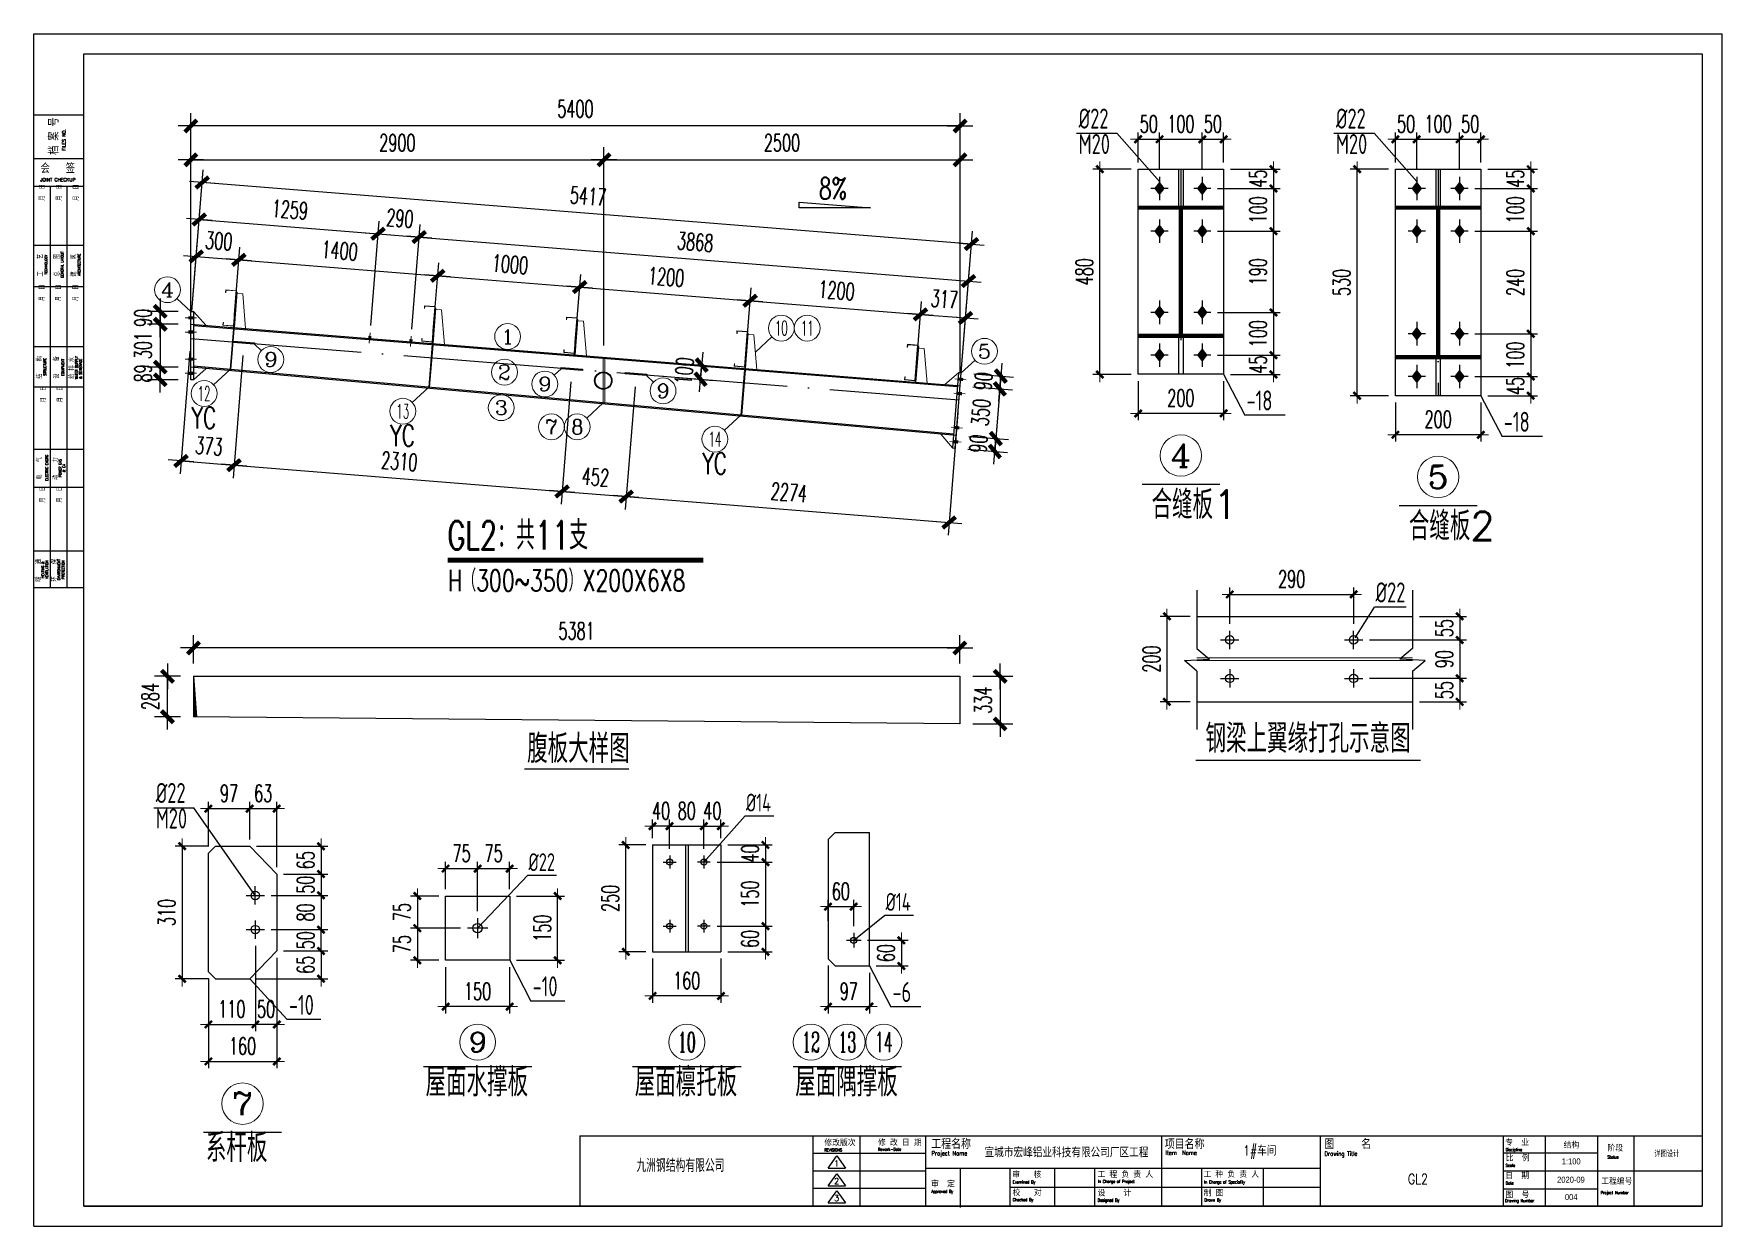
# Model space of a CAD drawing. Header units: inches. Extents: x 129725932 to 129894734, y 55771230 to 55809283.
# Drawn here: x 129802726 to 129814579, y 55800911 to 55809283 of the extents above; entities that cross this region are included whole.
import ezdxf
from ezdxf.enums import TextEntityAlignment as Align

# ---------------------------------------------------------------- set-up
doc = ezdxf.new("R2010")
doc.units = ezdxf.units.IN
doc.header["$MEASUREMENT"] = 0
doc.linetypes.add('ACAD_ISO04W100', pattern=[30, 24, -3, 0, -3])
doc.linetypes.add('CENTER', pattern=[50.8, 31.75, -6.35, 6.35, -6.35])
for name, color, linetype in [('10', 7, 'Continuous'), ('8', 4, 'Continuous'), ('TEXT', 7, 'Continuous'), ('TK', 140, 'Continuous'), ('尺寸标注', 8, 'Continuous'), ('文字', 4, 'Continuous'), ('细线', 37, 'Continuous'), ('轴线', 1, 'ACAD_ISO04W100'), ('钢柱', 6, 'Continuous'), ('钢梁', 3, 'Continuous')]:
    doc.layers.add(name, color=color, linetype=linetype)
for name, color, linetype, lineweight in [('Bolt', 252, 'Continuous', 9), ('标注', 8, 'Continuous', 9), ('灰线', 253, 'Continuous', 5), ('轴线层', 1, 'CENTER', 15), ('钢架', 7, 'Continuous', 25), ('黄线', 2, 'Continuous', 13)]:
    doc.layers.add(name, color=color, linetype=linetype, lineweight=lineweight)
doc.styles.add('ARIAL', font='swisscl.ttf', dxfattribs={"width": 0.7})
doc.styles.add('COMPLEX', font='COMPLEX')
doc.styles.add('DIM_FONT', font='romans.shx', dxfattribs={"width": 0.618, "bigfont": '1hztxt.shx'})
doc.styles.add('HZ1', font='romand.shx', dxfattribs={"width": 0.7, "height": 300, "bigfont": 'hzxy.shx'})
doc.styles.add('HZXY', font='romand.shx', dxfattribs={"bigfont": 'hzxy.shx'})
doc.styles.add('ROMANC', font='romanc.shx', dxfattribs={"width": 0.8, "bigfont": 'hztxt.shx'})
doc.styles.add('ROMAND', font='ROMAND.shx', dxfattribs={"width": 0.85})
doc.styles.get("Standard").update_dxf_attribs({"font": 'txt', "bigfont": 'gbcbig.shx'})
doc.styles.add('TSSD_Rein', font='tssdeng.shx', dxfattribs={"width": 0.7, "bigfont": 'atssdchn.shx'})
doc.dimstyles.new('WGH(1)', dxfattribs={"dimscale": 1.2, "dimtxt": 100, "dimasz": 0.5, "dimexe": 75, "dimexo": 75, "dimgap": 50, "dimtad": 1, "dimdec": 0, "dimzin": 0, "dimdsep": 46, "dimtxsty": 'DIM_FONT', "dimblk1": '_DIMX', "dimblk2": '_DIMX', "dimsah": 1, "dimcen": 0.09, "dimclrd": 3, "dimclre": 3, "dimclrt": 7, "dimadec": 0, "dimazin": 0, "dimtfac": 1, "dimtdec": 0, "dimtix": 1, "dimtmove": 2, "dimatfit": 3, "dimldrblk": '_DIMX', "dimfxl": 0, "dimtolj": 1, "dimtzin": 0, "dimarcsym": 0})
doc.dimstyles.new('WGH(3)', dxfattribs={"dimscale": 1.2, "dimtxt": 100, "dimasz": 0.3, "dimexe": 40, "dimexo": 40, "dimgap": 40, "dimtad": 1, "dimdec": 0, "dimlfac": 0.333333, "dimzin": 0, "dimdsep": 46, "dimtxsty": 'DIM_FONT', "dimblk1": '_DIMX', "dimblk2": '_DIMX', "dimsah": 1, "dimcen": 0.09, "dimclrd": 3, "dimclre": 3, "dimclrt": 7, "dimadec": 0, "dimazin": 0, "dimtfac": 1, "dimtdec": 0, "dimtix": 1, "dimtmove": 2, "dimatfit": 3, "dimldrblk": '_DIMX', "dimfxl": 0, "dimtolj": 1, "dimtzin": 0, "dimarcsym": 0})

msp = doc.modelspace()

# ---------------------------------------------------------------- texts
at = {"layer": 'TEXT', "style": 'TSSD_Rein', "width": 0.7}
for s, height, p in [('%%C22', 140.62, (129810061.2, 55808617.5)), ('%%C22', 140.62, (129811867.1, 55808617.5)), ('M20', 140.62, (129810061.2, 55808438.5)), ('M20', 140.62, (129811867.1, 55808438.5)), ('-18', 140.62, (129811239.8, 55806638.4)), ('-18', 140.62, (129813045.7, 55806488.4)), ('%%C22', 140.62, (129812145.3, 55805290.8)), ('%%C22', 140.62, (129803582.6, 55803883)), ('%%C14', 125, (129807725.6, 55803823)), ('M20', 140.62, (129803582.6, 55803703.7)), ('%%C22', 125, (129806199.2, 55803404.8)), ('%%C14', 125, (129808705.8, 55803125.8)), ('-10', 140.62, (129806228.2, 55802525.3)), ('-6', 140.62, (129808754.2, 55802485.2)), ('-10', 140.62, (129804517.4, 55802395.1))]:
    msp.add_text(s, height=height, dxfattribs=at).set_placement(p)
at = {"layer": '文字', "lineweight": -3, "ltscale": 1.5, "style": 'DIM_FONT', "width": 0.7}
for p in [(129803832.6, 55806511.8), (129805227.1, 55806387.2), (129807418.5, 55806191.4)]:
    msp.add_text('YC', height=150, dxfattribs=at).set_placement(p)
at = {"layer": '细线', "color": 4, "lineweight": -3, "style": 'DIM_FONT', "width": 0.7}
for s, height, p in [('8%%%', 150, (129808237.3, 55808122.9)), ('GL2：共11支', 200, (129805630.3, 55805662.5)), ('H（300~350）X200X6X8', 150, (129805633.4, 55805369.1))]:
    msp.add_text(s, height=height, dxfattribs=at).set_placement(p)
at = {"layer": '轴线层', "color": 4, "linetype": 'ByBlock', "char_height": 200, "attachment_point": 1}
for s, insert, width in [('合缝板1', (129810573.1, 55806077.3), 731.85), ('合缝板2', (129812379.1, 55805927.3), 731.85), ('腹板大样图', (129806189.7, 55804364.1), 1273.533), ('钢梁上翼缘打孔示意图', (129810951.8, 55804435.1), 1438.4), ('屋面水撑板', (129805476.8, 55802023.1), 1299.603), ('屋面檩托板', (129806944.9, 55802023.1), 1299.603), ('屋面隅撑板', (129808071.8, 55802023.1), 1299.603), ('系杆板', (129803934.5, 55801562.6), 1299.603)]:
    msp.add_mtext(s, dxfattribs=dict(at, insert=insert, width=width))

# ---------------------------------------------------------------- blocks, each defined once
blk = doc.blocks.new('TK')
at = {"layer": 'TK', "lineweight": -3}
for p, q in [((6334426, 2858637), (6334426, 2870307)), ((6334426, 2858637), (6334426, 2870307)), ((6334426, 2870307), (6350948, 2870307)), ((6334426, 2870307), (6350948, 2870307)), ((6334426, 2870307), (6350948, 2870307)), ((6334426, 2870307), (6350948, 2870307)), ((6350948, 2858637), (6350948, 2870307)), ((6350948, 2858637), (6350948, 2870307)), ((6334917, 2858833), (6334917, 2870110)), ((6334917, 2858833), (6334917, 2870110)), ((6334917, 2870110), (6350752, 2870110)), ((6334917, 2870110), (6350752, 2870110)), ((6350752, 2870110), (6350752, 2858833)), ((6350752, 2870110), (6350752, 2858833)), ((6334426, 2869513), (6334917, 2869513)), ((6334917, 2869081), (6334426, 2869081)), ((6334917, 2868813), (6334426, 2868813)), ((6334589, 2864884), (6334589, 2868813)), ((6334753, 2864884), (6334753, 2868813)), ((6334917, 2868236), (6334426, 2868236)), ((6334917, 2867831), (6334426, 2867831)), ((6334917, 2867242), (6334426, 2867242)), ((6334917, 2866848), (6334426, 2866848)), ((6334917, 2866238), (6334426, 2866238)), ((6334917, 2865866), (6334426, 2865866)), ((6334917, 2865244), (6334426, 2865244)), ((6334917, 2864884), (6334426, 2864884)), ((6339770, 2859521), (6339770, 2858833)), ((6339770, 2859521), (6350752, 2859521)), ((6339770, 2859521), (6339770, 2858833)), ((6339770, 2859521), (6350752, 2859521)), ((6342049, 2859521), (6342049, 2858833)), ((6342049, 2859521), (6342049, 2858833)), ((6342508, 2859521), (6342508, 2858833)), ((6343153, 2859521), (6343153, 2858833)), ((6343153, 2859521), (6343153, 2858833)), ((6345461, 2859521), (6345461, 2858833)), ((6345461, 2859521), (6345461, 2858833)), ((6347014, 2859521), (6347014, 2858833)), ((6347014, 2859521), (6347014, 2858833)), ((6347014, 2859521), (6347014, 2858833)), ((6347014, 2859521), (6347014, 2858833)), ((6348804, 2859521), (6348804, 2858833)), ((6349217, 2859521), (6349217, 2858833)), ((6349729, 2859521), (6349729, 2858833)), ((6350082, 2859521), (6350082, 2858833)), ((6343153, 2859349), (6342049, 2859349)), ((6342201, 2859204), (6342284, 2859324)), ((6342284, 2859324), (6342368, 2859204)), ((6349729, 2859351), (6348804, 2859351)), ((6343153, 2859177), (6342049, 2859177)), ((6342201, 2859204), (6342368, 2859204)), ((6342201, 2859031), (6342284, 2859150)), ((6342284, 2859150), (6342368, 2859031)), ((6343153, 2859204), (6347014, 2859204)), ((6343153, 2859204), (6347014, 2859204)), ((6343491, 2859204), (6343491, 2858833)), ((6343491, 2859191), (6343491, 2858820)), ((6343977, 2859204), (6343977, 2858833)), ((6343977, 2859204), (6343977, 2858833)), ((6344413, 2859204), (6344413, 2858833)), ((6344806, 2859204), (6344806, 2858833)), ((6344806, 2859204), (6344806, 2858833)), ((6345854, 2859204), (6345854, 2858833)), ((6345854, 2859204), (6345854, 2858833)), ((6346456, 2859204), (6346456, 2858833)), ((6350752, 2859177), (6348804, 2859177)), ((6343153, 2859005), (6342049, 2859005)), ((6342201, 2859031), (6342368, 2859031)), ((6342201, 2858865), (6342284, 2858984)), ((6342284, 2858984), (6342368, 2858865)), ((6343977, 2859019), (6347014, 2859019)), ((6343977, 2859019), (6347014, 2859019)), ((6349729, 2858998), (6348804, 2858998)), ((6350752, 2858833), (6334917, 2858833)), ((6334917, 2858833), (6350752, 2858833)), ((6334917, 2858833), (6350752, 2858833)), ((6350752, 2858833), (6334917, 2858833)), ((6342201, 2858865), (6342368, 2858865)), ((6334426, 2858637), (6350948, 2858637)), ((6334426, 2858637), (6350948, 2858637))]:
    blk.add_line(p, q, dxfattribs=at)
at = {"layer": 'TK', "lineweight": -3, "text_generation_flag": 6}
for s, height, rotation, style, width, p in [('档 案 号', 87, 270, 'HZ1', 0.8, (6334668, 2869122)), ('REVISIONS', 29.5, 180, 'ROMANC', 0.75, (6342162, 2859369)), ('Rework-Date', 29.47, 180, 'ROMANC', 0.75, (6342686, 2859375)), ('Project Name', 43.22, 180, 'ROMANC', 0.75, (6343210, 2859329)), ('Project Name', 43.22, 180, 'ROMANC', 0.75, (6343210, 2859329)), ('Item  Name', 43.2, 180, 'ROMANC', 0.75, (6345502, 2859334)), ('Item  Name', 43.2, 180, 'ROMANC', 0.75, (6345502, 2859334)), ('Drawing Title', 43.22, 180, 'ROMANC', 0.75, (6347056, 2859325)), ('Drawing Title', 43.22, 180, 'ROMANC', 0.75, (6347056, 2859325)), ('Discipline', 29.5, 180, 'ROMANC', 0.75, (6348830, 2859371)), ('Status', 29.5, 180, 'ROMANC', 0.75, (6349825, 2859298)), ('In Charge of Project', 29.47, 180, 'ROMANC', 0.75, (6344839, 2859060)), ('In Charge of Project', 29.47, 180, 'ROMANC', 0.75, (6344839, 2859060)), ('Scale', 29.5, 180, 'ROMANC', 0.75, (6348829, 2859217)), ('Approved By', 29.47, 180, 'ROMANC', 0.75, (6343209, 2858963)), ('Approved By', 29.47, 180, 'ROMANC', 0.75, (6343209, 2858963)), ('Examined By', 29.47, 180, 'ROMANC', 0.75, (6344004, 2859054)), ('Examined By', 29.47, 180, 'ROMANC', 0.75, (6344004, 2859054)), ('In Charge of Speciality', 29.47, 180, 'ROMANC', 0.75, (6345879, 2859055)), ('In Charge of Speciality', 29.47, 180, 'ROMANC', 0.75, (6345879, 2859055)), ('Date', 29.5, 180, 'ROMANC', 0.75, (6348830, 2859044)), ('Project Number', 29.47, 180, 'ROMANC', 0.75, (6349759, 2858951)), ('Checked By', 29.5, 180, 'ROMANC', 0.75, (6344005, 2858881)), ('Checked By', 29.5, 180, 'ROMANC', 0.75, (6344005, 2858881)), ('Designed By', 29.47, 180, 'ROMANC', 0.75, (6344837, 2858877)), ('Designed By', 29.47, 180, 'ROMANC', 0.75, (6344837, 2858877)), ('Drawn By', 29.5, 180, 'ROMANC', 0.75, (6345882, 2858879)), ('Drawn By', 29.5, 180, 'ROMANC', 0.75, (6345882, 2858879)), ('Drawing Number', 29.47, 180, 'ROMANC', 0.75, (6348824, 2858872))]:
    blk.add_text(s, height=height, rotation=rotation, dxfattribs=dict(at, style=style, width=width)).set_placement(p)
for s, height, rotation, style, width, p in [('FILES NO.', 32.6, 270, 'ROMANC', 1, (6334737, 2869267)), ('会   签', 87, 180, 'HZ1', 0.8, (6334661, 2868943)), ('JOINT CHECKUP', 32.64, 180, 'ROMANC', 1, (6334662, 2868862)), ('  月  日', 49.1, 270, 'HZ1', 0.8, (6334534, 2868724)), ('  月  日', 49.1, 270, 'HZ1', 0.8, (6334700, 2868724)), ('  月  日', 49.1, 270, 'HZ1', 0.8, (6334865, 2868723)), ('工    艺', 49.1, 270, 'HZ1', 0.8, (6334517, 2868042)), ('TECHNOLOGY', 25.5, 270, 'ROMAND', 0.8, (6334558, 2868047)), ('总    图', 49.1, 270, 'HZ1', 0.8, (6334678, 2868042)), ('GENERAL LAYOUT', 25.54, 270, 'ROMAND', 0.8, (6334717, 2868047)), ('建    筑', 49.1, 270, 'HZ1', 0.8, (6334842, 2868040)), ('ARCHITECTURE', 25.54, 270, 'ROMAND', 0.8, (6334882, 2868045)), ('  月  日', 49.1, 270, 'HZ1', 0.8, (6334533, 2867741)), ('  月  日', 49.1, 270, 'HZ1', 0.8, (6334693, 2867741)), ('  月  日', 49.1, 270, 'HZ1', 0.8, (6334861, 2867741)), ('结    构', 49.1, 270, 'HZ1', 0.8, (6334507, 2867042)), ('STRUCTURE', 25.5, 270, 'ROMAND', 0.8, (6334547, 2867047)), ('设    备', 49.1, 270, 'HZ1', 0.8, (6334673, 2867041)), ('EQUIPMENT', 25.5, 270, 'ROMAND', 0.8, (6334722, 2867041)), ('给 排 水', 49.1, 270, 'HZ1', 0.8, (6334823, 2867037)), ('WATER SUPPLY', 25.54, 270, 'ROMAND', 0.8, (6334858, 2867038)), ('& SEWERAGE', 25.5, 270, 'ROMAND', 0.8, (6334896, 2867028)), ('  月  日', 49.1, 270, 'HZ1', 0.8, (6334544, 2866750)), ('  月  日', 49.1, 270, 'HZ1', 0.8, (6334709, 2866750)), ('电    气', 49.1, 270, 'HZ1', 0.8, (6334508, 2866053)), ('ELECTRIC ENGRG', 25.54, 270, 'ROMAND', 0.8, (6334566, 2866058)), ('动    力', 49.1, 270, 'HZ1', 0.8, (6334664, 2866051)), ('POWER GAS', 25.5, 270, 'ROMAND', 0.8, (6334696, 2866056)), ('& CA', 26.1, 270, 'ROMAND', 0.8, (6334734, 2866056)), ('  月  日', 49.1, 270, 'HZ1', 0.8, (6334537, 2865769)), ('  月  日', 49.1, 270, 'HZ1', 0.8, (6334703, 2865769)), ('暖    通', 49.1, 270, 'HZ1', 0.8, (6334497, 2865056)), ('HEATING &', 25.5, 270, 'ROMAND', 0.8, (6334526, 2865061)), ('VENTILATION', 25.54, 270, 'ROMAND', 0.8, (6334567, 2865061)), ('环    保', 49.1, 270, 'HZ1', 0.8, (6334653, 2865056)), ('ENVIRONMENT', 25.54, 270, 'ROMAND', 0.8, (6334683, 2865061)), ('PROTECTION', 25.5, 270, 'ROMAND', 0.8, (6334726, 2865061))]:
    blk.add_text(s, height=height, rotation=rotation, dxfattribs=dict(at, style=style, width=width)).set_placement(p, align=Align.CENTER)
at = {"layer": 'TK', "lineweight": -3, "style": 'HZXY', "width": 1}
for s, height, p in [('修改版次', 58.9, (6342162, 2859422)), ('修 改 日 期', 58.9, (6342687, 2859424)), ('工程名称', 88.4, (6343208, 2859394)), ('工程名称', 88.4, (6343208, 2859394)), ('项目名称', 88.4, (6345493, 2859392)), ('项目名称', 88.4, (6345493, 2859392)), ('图    名', 88.4, (6347055, 2859393)), ('图    名', 88.4, (6347055, 2859393)), ('专  业', 58.9, (6348825, 2859425)), ('阶段', 58.9, (6349825, 2859369)), ('比  例', 58.9, (6348830, 2859273)), ('审  定 ', 58.9, (6343206, 2859019)), ('审  定 ', 58.9, (6343206, 2859019)), ('审   核', 58.9, (6344001, 2859110)), ('审   核', 58.9, (6344001, 2859110)), ('工 程 负 责 人', 58.9, (6344835, 2859112)), ('工 程 负 责 人', 58.9, (6344835, 2859112)), ('工 种 负 责 人', 58.9, (6345872, 2859113)), ('工 种 负 责 人', 58.9, (6345872, 2859113)), ('日  期', 58.9, (6348825, 2859099)), ('工程编号', 58.9, (6349764, 2859045)), ('校   对', 58.9, (6344004, 2858933)), ('校   对', 58.9, (6344004, 2858933)), ('设    计 ', 58.9, (6344836, 2858930)), ('设    计 ', 58.9, (6344836, 2858930)), ('制 图', 58.9, (6345874, 2858930)), ('制 图', 58.9, (6345874, 2858930)), ('图  号', 58.9, (6348827, 2858914))]:
    blk.add_text(s, height=height, dxfattribs=at).set_placement(p)
at = {"layer": 'TK', "width": 1}
blk.add_text('九洲钢结构有限公司', height=127.7, dxfattribs=at).set_placement((6340323, 2859167))
at = {"layer": 'TK', "lineweight": -3}
for tag, height, style, width, p in [('PROJECT-NAME', 98.2, 'HZXY', 0.8, (6344532, 2859366)), ('ITEM-NAME', 98.2, 'HZXY', 0.8, (6346423, 2859370)), ('DISCIPLINE', 58.9, 'HZXY', 1, (6349473, 2859435)), ('版本号', 58.9, 'HZXY', 1, (6342282, 2859252)), ('REWORK-DATE', 58.9, 'ARIAL', 1, (6342814, 2859259)), ('DRAWING-TITLE', 98.2, 'HZXY', 0.8, (6347970, 2859230)), ('SCALE', 58.9, 'ARIAL', 1, (6349470, 2859271)), ('STATUS', 58.9, 'HZXY', 0.8, (6350407, 2859351)), ('版本号', 58.9, 'HZXY', 1, (6342282, 2859078)), ('REWORK-DATE', 58.9, 'ARIAL', 1, (6342814, 2859087)), ('DRAWING-TITLE', 98.2, 'HZXY', 0.8, (6347971, 2859099)), ('DATE', 58.9, 'ARIAL', 1, (6349468, 2859092)), ('版本号', 58.9, 'HZXY', 1, (6342282, 2858912)), ('REWORK-DATE', 58.9, 'ARIAL', 1, (6342814, 2858915)), ('DRAWING-TITLE', 98.2, 'HZXY', 0.8, (6347972, 2858962)), ('DRAWING-NUMBER', 58.9, 'ARIAL', 1, (6349471, 2858922)), ('PROJECT-NUMBER', 58.9, 'ARIAL', 0.9, (6350396, 2859013))]:
    blk.add_attdef(tag, text='', height=height, dxfattribs=dict(at, style=style, width=width)).set_placement(p, align=Align.MIDDLE)
blk = doc.blocks.new('CC250')
at = {"layer": '黄线'}
for p, q in [((128542848, 56084036), (128542864, 56084279)), ((128542864, 56084279), (128542904, 56084283)), ((128542927, 56084044), (128542903, 56084293)), ((128542903, 56084293), (128542909, 56084293)), ((128542907, 56084253), (128542915, 56084254)), ((128542908, 56084303), (128542982, 56084311)), ((128542908, 56084303), (128542932, 56084054)), ((128542933, 56084045), (128542909, 56084293)), ((128542910, 56084301), (128542980, 56084308)), ((128542910, 56084301), (128542934, 56084057)), ((128542980, 56084308), (128542982, 56084291)), ((128542982, 56084311), (128542984, 56084291)), ((128542982, 56084291), (128542984, 56084291)), ((128542921, 56084104), (128542930, 56084104)), ((128542933, 56084045), (128542848, 56084036)), ((128542932, 56084054), (128543007, 56084062)), ((128542934, 56084057), (128543005, 56084064)), ((128543005, 56084064), (128543003, 56084082)), ((128543003, 56084082), (128543005, 56084082)), ((128543007, 56084062), (128543005, 56084082))]:
    blk.add_line(p, q, dxfattribs=at)
at = {"layer": '黄线', "const_width": 14}
for points in [[(128542907, 56084253), (128542915, 56084254)], [(128542921, 56084104), (128542930, 56084104)]]:
    blk.add_lwpolyline(points, dxfattribs=at)
blk = doc.blocks.new('轴线标号')
at = {"lineweight": 13}
blk.add_circle((0, 0), 0.5, dxfattribs=at)
at = {"layer": '钢架', "lineweight": 13, "style": 'COMPLEX', "width": 1.041667}
blk.add_attdef('A', text='', height=0.56, dxfattribs=at).set_placement((-0.25, -0.28), (0.25, -0.28), align=Align.FIT)
blk = doc.blocks.new('_DIMX')
blk.add_line((-150, 0), (150, 0))
at = {"const_width": 50}
blk.add_lwpolyline([(-70, -70), (70, 70)], dxfattribs=at)
blk = doc.blocks.new('*D313')
at = {"layer": 'Defpoints', "color": 0}
for p in [(129803665, 55804772), (129803847, 55804772), (129803847, 55804488)]:
    blk.add_point(p, dxfattribs=at)
at = {"layer": '尺寸标注', "color": 3, "lineweight": -2}
for p, q in [((129803757, 55804772), (129803575, 55804772)), ((129803665, 55804773), (129803665, 55804773)), ((129803665, 55804488), (129803665, 55804772)), ((129803757, 55804488), (129803575, 55804488)), ((129803665, 55804487), (129803665, 55804487))]:
    blk.add_line(p, q, dxfattribs=at)
at = {"layer": '尺寸标注', "color": 3, "lineweight": -2, "xscale": 0.5999999999999995, "yscale": 0.5999999999999995, "zscale": 0.5999999999999995}
for p, rotation in [((129803665, 55804772), 270), ((129803665, 55804488), 90)]:
    blk.add_blockref('_DIMX', p, dxfattribs=dict(at, rotation=rotation))
at = {"layer": '尺寸标注', "color": 7, "insert": (129803545, 55804630), "char_height": 120, "attachment_point": 5, "rotation": 90, "style": 'DIM_FONT'}
blk.add_mtext('\\A1;284', dxfattribs=at)
blk = doc.blocks.new('*D314')
at = {"layer": 'Defpoints', "color": 0}
for p in [(129803847, 55804971), (129803847, 55804772), (129809228, 55804772)]:
    blk.add_point(p, dxfattribs=at)
at = {"layer": '尺寸标注', "color": 3, "lineweight": -2}
for p, q in [((129803847, 55804862), (129803847, 55805061)), ((129809227, 55804971), (129803848, 55804971)), ((129809228, 55804862), (129809228, 55805061))]:
    blk.add_line(p, q, dxfattribs=at)
at = {"layer": '尺寸标注', "color": 3, "lineweight": -2, "xscale": 0.5999999999999995, "yscale": 0.5999999999999995, "zscale": 0.5999999999999995, "rotation": 180}
blk.add_blockref('_DIMX', (129803847, 55804971), dxfattribs=at)
at = {"layer": '尺寸标注', "color": 3, "lineweight": -2, "xscale": 0.5999999999999995, "yscale": 0.5999999999999995, "zscale": 0.5999999999999995}
blk.add_blockref('_DIMX', (129809228, 55804971), dxfattribs=at)
at = {"layer": '尺寸标注', "color": 7, "insert": (129806537, 55805091), "char_height": 120, "attachment_point": 5, "style": 'DIM_FONT'}
blk.add_mtext('\\A1;5381', dxfattribs=at)
blk = doc.blocks.new('*D315')
at = {"layer": 'Defpoints', "color": 0}
for p in [(129809228, 55804772), (129809228, 55804438), (129809510, 55804438)]:
    blk.add_point(p, dxfattribs=at)
at = {"layer": '尺寸标注', "color": 3, "lineweight": -2}
for p, q in [((129809318, 55804772), (129809600, 55804772)), ((129809510, 55804771), (129809510, 55804439)), ((129809318, 55804438), (129809600, 55804438))]:
    blk.add_line(p, q, dxfattribs=at)
at = {"layer": '尺寸标注', "color": 3, "lineweight": -2, "xscale": 0.5999999999999995, "yscale": 0.5999999999999995, "zscale": 0.5999999999999995}
for p, rotation in [((129809510, 55804772), 90), ((129809510, 55804438), 270)]:
    blk.add_blockref('_DIMX', p, dxfattribs=dict(at, rotation=rotation))
at = {"layer": '尺寸标注', "color": 7, "insert": (129809390, 55804605), "char_height": 120, "attachment_point": 5, "rotation": 90, "style": 'DIM_FONT'}
blk.add_mtext('\\A1;334', dxfattribs=at)
blk = doc.blocks.new('*D316')
at = {"layer": 'Defpoints', "color": 0}
for p in [(129803829, 55807334), (129803614, 55807244), (129803829, 55807244)]:
    blk.add_point(p, dxfattribs=at)
at = {"layer": '尺寸标注', "color": 3, "lineweight": -2}
for p, q in [((129803739, 55807334), (129803524, 55807334)), ((129803614, 55807335), (129803614, 55807335)), ((129803614, 55807334), (129803614, 55807244)), ((129803739, 55807244), (129803524, 55807244)), ((129803614, 55807244), (129803614, 55807243))]:
    blk.add_line(p, q, dxfattribs=at)
at = {"layer": '尺寸标注', "color": 3, "lineweight": -2, "xscale": 0.5999999999999995, "yscale": 0.5999999999999995, "zscale": 0.5999999999999995}
for p, rotation in [((129803614, 55807334), 270), ((129803614, 55807244), 90)]:
    blk.add_blockref('_DIMX', p, dxfattribs=dict(at, rotation=rotation))
at = {"layer": '尺寸标注', "color": 7, "insert": (129803494, 55807289), "char_height": 120, "attachment_point": 5, "rotation": 90, "style": 'DIM_FONT'}
blk.add_mtext('\\A1;90', dxfattribs=at)
blk = doc.blocks.new('*D317')
at = {"layer": 'Defpoints', "color": 0}
for p in [(129803829, 55807244), (129803614, 55806943), (129803829, 55806943)]:
    blk.add_point(p, dxfattribs=at)
at = {"layer": '尺寸标注', "color": 3, "lineweight": -2}
for p, q in [((129803739, 55807244), (129803524, 55807244)), ((129803614, 55807244), (129803614, 55806944)), ((129803739, 55806943), (129803524, 55806943))]:
    blk.add_line(p, q, dxfattribs=at)
at = {"layer": '尺寸标注', "color": 3, "lineweight": -2, "xscale": 0.5999999999999995, "yscale": 0.5999999999999995, "zscale": 0.5999999999999995}
for p, rotation in [((129803614, 55807244), 90), ((129803614, 55806943), 270)]:
    blk.add_blockref('_DIMX', p, dxfattribs=dict(at, rotation=rotation))
at = {"layer": '尺寸标注', "color": 7, "insert": (129803494, 55807094), "char_height": 120, "attachment_point": 5, "rotation": 90, "style": 'DIM_FONT'}
blk.add_mtext('\\A1;301', dxfattribs=at)
blk = doc.blocks.new('*D318')
at = {"layer": 'Defpoints', "color": 0}
for p in [(129803614, 55806854), (129803829, 55806943), (129803829, 55806854)]:
    blk.add_point(p, dxfattribs=at)
at = {"layer": '尺寸标注', "color": 3, "lineweight": -2}
for p, q in [((129803739, 55806943), (129803524, 55806943)), ((129803739, 55806854), (129803524, 55806854)), ((129803614, 55806944), (129803614, 55806944)), ((129803614, 55806943), (129803614, 55806854)), ((129803614, 55806854), (129803614, 55806853))]:
    blk.add_line(p, q, dxfattribs=at)
at = {"layer": '尺寸标注', "color": 3, "lineweight": -2, "xscale": 0.5999999999999995, "yscale": 0.5999999999999995, "zscale": 0.5999999999999995}
for p, rotation in [((129803614, 55806943), 270), ((129803614, 55806854), 90)]:
    blk.add_blockref('_DIMX', p, dxfattribs=dict(at, rotation=rotation))
at = {"layer": '尺寸标注', "color": 7, "insert": (129803494, 55806899), "char_height": 120, "attachment_point": 5, "rotation": 90, "style": 'DIM_FONT'}
blk.add_mtext('\\A1;89', dxfattribs=at)
blk = doc.blocks.new('*D319')
at = {"layer": 'Defpoints', "color": 0}
for p in [(129809236, 55806902), (129809229, 55806812), (129809508, 55806790)]:
    blk.add_point(p, dxfattribs=at)
at = {"layer": '尺寸标注', "color": 3, "lineweight": -2}
for p, q in [((129809326, 55806895), (129809605, 55806872)), ((129809515, 55806880), (129809508, 55806790)), ((129809516, 55806880), (129809516, 55806881)), ((129809319, 55806805), (129809598, 55806783)), ((129809508, 55806789), (129809508, 55806789))]:
    blk.add_line(p, q, dxfattribs=at)
at = {"layer": '尺寸标注', "color": 3, "lineweight": -2, "xscale": 0.5999999999999995, "yscale": 0.5999999999999995, "zscale": 0.5999999999999995}
for p, rotation in [((129809515, 55806880), 265.4260787487988), ((129809508, 55806790), 85.4260787487988)]:
    blk.add_blockref('_DIMX', p, dxfattribs=dict(at, rotation=rotation))
at = {"layer": '尺寸标注', "color": 7, "insert": (129809392, 55806844), "char_height": 120, "attachment_point": 5, "rotation": 85.4261, "style": 'DIM_FONT'}
blk.add_mtext('\\A1;90', dxfattribs=at)
blk = doc.blocks.new('*D320')
at = {"layer": 'Defpoints', "color": 0}
for p in [(129809229, 55806812), (129809201, 55806463), (129809480, 55806441)]:
    blk.add_point(p, dxfattribs=at)
at = {"layer": '尺寸标注', "color": 3, "lineweight": -2}
for p, q in [((129809319, 55806805), (129809598, 55806783)), ((129809508, 55806789), (129809480, 55806442)), ((129809291, 55806456), (129809570, 55806434))]:
    blk.add_line(p, q, dxfattribs=at)
at = {"layer": '尺寸标注', "color": 3, "lineweight": -2, "xscale": 0.5999999999999995, "yscale": 0.5999999999999995, "zscale": 0.5999999999999995}
for p, rotation in [((129809508, 55806790), 85.4260787488094), ((129809480, 55806441), 265.4260787488093)]:
    blk.add_blockref('_DIMX', p, dxfattribs=dict(at, rotation=rotation))
at = {"layer": '尺寸标注', "color": 7, "insert": (129809375, 55806625), "char_height": 120, "attachment_point": 5, "rotation": 85.4261, "style": 'DIM_FONT'}
blk.add_mtext('\\A1;350', dxfattribs=at)
blk = doc.blocks.new('*D321')
at = {"layer": 'Defpoints', "color": 0}
for p in [(129809201, 55806463), (129809194, 55806374), (129809473, 55806351)]:
    blk.add_point(p, dxfattribs=at)
at = {"layer": '尺寸标注', "color": 3, "lineweight": -2}
for p, q in [((129809291, 55806456), (129809570, 55806434)), ((129809480, 55806441), (129809473, 55806351)), ((129809480, 55806442), (129809481, 55806442)), ((129809284, 55806366), (129809563, 55806344)), ((129809473, 55806351), (129809473, 55806350))]:
    blk.add_line(p, q, dxfattribs=at)
at = {"layer": '尺寸标注', "color": 3, "lineweight": -2, "xscale": 0.5999999999999995, "yscale": 0.5999999999999995, "zscale": 0.5999999999999995}
for p, rotation in [((129809480, 55806441), 265.4260787488093), ((129809473, 55806351), 85.42607874880937)]:
    blk.add_blockref('_DIMX', p, dxfattribs=dict(at, rotation=rotation))
at = {"layer": '尺寸标注', "color": 7, "insert": (129809357, 55806406), "char_height": 120, "attachment_point": 5, "rotation": 85.4261, "style": 'DIM_FONT'}
blk.add_mtext('\\A1;90', dxfattribs=at)
blk = doc.blocks.new('*D322')
at = {"layer": 'Defpoints', "color": 0}
for p in [(129804166, 55807696), (129803829, 55807244), (129804128, 55807220)]:
    blk.add_point(p, dxfattribs=at)
at = {"layer": '尺寸标注', "color": 3, "lineweight": -2}
for p, q in [((129803836, 55807334), (129803874, 55807810)), ((129803867, 55807720), (129803866, 55807720)), ((129803867, 55807720), (129804166, 55807696)), ((129804135, 55807310), (129804173, 55807786)), ((129804167, 55807696), (129804167, 55807696))]:
    blk.add_line(p, q, dxfattribs=at)
at = {"layer": '尺寸标注', "color": 3, "lineweight": -2, "xscale": 0.5999999999999995, "yscale": 0.5999999999999995, "zscale": 0.5999999999999995}
for p, rotation in [((129803867, 55807720), 355.4260785139456), ((129804166, 55807696), 175.4260785139456)]:
    blk.add_blockref('_DIMX', p, dxfattribs=dict(at, rotation=rotation))
at = {"layer": '尺寸标注', "color": 7, "insert": (129804026, 55807828), "char_height": 120, "attachment_point": 5, "rotation": 355.4261, "style": 'DIM_FONT'}
blk.add_mtext('\\A1;300', dxfattribs=at)
blk = doc.blocks.new('*D323')
at = {"layer": 'Defpoints', "color": 0}
for p in [(129805562, 55807584), (129804128, 55807220), (129805524, 55807109)]:
    blk.add_point(p, dxfattribs=at)
at = {"layer": '尺寸标注', "color": 3, "lineweight": -2}
for p, q in [((129804135, 55807310), (129804173, 55807786)), ((129804167, 55807696), (129805561, 55807584)), ((129805531, 55807198), (129805569, 55807674))]:
    blk.add_line(p, q, dxfattribs=at)
at = {"layer": '尺寸标注', "color": 3, "lineweight": -2, "xscale": 0.5999999999999995, "yscale": 0.5999999999999995, "zscale": 0.5999999999999995}
for p, rotation in [((129804166, 55807696), 175.4260785139443), ((129805562, 55807584), 355.4260785139444)]:
    blk.add_blockref('_DIMX', p, dxfattribs=dict(at, rotation=rotation))
at = {"layer": '尺寸标注', "color": 7, "insert": (129804874, 55807760), "char_height": 120, "attachment_point": 5, "rotation": 355.4261, "style": 'DIM_FONT'}
blk.add_mtext('\\A1;1400', dxfattribs=at)
blk = doc.blocks.new('*D324')
at = {"layer": 'Defpoints', "color": 0}
for p in [(129806559, 55807505), (129805524, 55807109), (129806521, 55807029)]:
    blk.add_point(p, dxfattribs=at)
at = {"layer": '尺寸标注', "color": 3, "lineweight": -2}
for p, q in [((129805531, 55807198), (129805569, 55807674)), ((129805562, 55807584), (129806558, 55807505)), ((129806528, 55807119), (129806566, 55807594))]:
    blk.add_line(p, q, dxfattribs=at)
at = {"layer": '尺寸标注', "color": 3, "lineweight": -2, "xscale": 0.5999999999999995, "yscale": 0.5999999999999995, "zscale": 0.5999999999999995}
for p, rotation in [((129805562, 55807584), 175.4260785139443), ((129806559, 55807505), 355.4260785139444)]:
    blk.add_blockref('_DIMX', p, dxfattribs=dict(at, rotation=rotation))
at = {"layer": '尺寸标注', "color": 7, "insert": (129806070, 55807664), "char_height": 120, "attachment_point": 5, "rotation": 355.4261, "style": 'DIM_FONT'}
blk.add_mtext('\\A1;1000', dxfattribs=at)
blk = doc.blocks.new('*D325')
at = {"layer": 'Defpoints', "color": 0}
for p in [(129807755, 55807409), (129806521, 55807029), (129807717, 55806933)]:
    blk.add_point(p, dxfattribs=at)
at = {"layer": '尺寸标注', "color": 3, "lineweight": -2}
for p, q in [((129806528, 55807119), (129806566, 55807594)), ((129806559, 55807505), (129807754, 55807409)), ((129807724, 55807023), (129807762, 55807499))]:
    blk.add_line(p, q, dxfattribs=at)
at = {"layer": '尺寸标注', "color": 3, "lineweight": -2, "xscale": 0.5999999999999995, "yscale": 0.5999999999999995, "zscale": 0.5999999999999995}
for p, rotation in [((129806559, 55807505), 175.4260785139443), ((129807755, 55807409), 355.4260785139444)]:
    blk.add_blockref('_DIMX', p, dxfattribs=dict(at, rotation=rotation))
at = {"layer": '尺寸标注', "color": 7, "insert": (129807166, 55807576), "char_height": 120, "attachment_point": 5, "rotation": 355.4261, "style": 'DIM_FONT'}
blk.add_mtext('\\A1;1200', dxfattribs=at)
blk = doc.blocks.new('*D326')
at = {"layer": 'Defpoints', "color": 0}
for p in [(129808951, 55807313), (129807717, 55806933), (129808913, 55806838)]:
    blk.add_point(p, dxfattribs=at)
at = {"layer": '尺寸标注', "color": 3, "lineweight": -2}
for p, q in [((129807724, 55807023), (129807762, 55807499)), ((129807755, 55807409), (129808950, 55807313)), ((129808920, 55806927), (129808958, 55807403))]:
    blk.add_line(p, q, dxfattribs=at)
at = {"layer": '尺寸标注', "color": 3, "lineweight": -2, "xscale": 0.5999999999999995, "yscale": 0.5999999999999995, "zscale": 0.5999999999999995}
for p, rotation in [((129807755, 55807409), 175.4260785139443), ((129808951, 55807313), 355.4260785139444)]:
    blk.add_blockref('_DIMX', p, dxfattribs=dict(at, rotation=rotation))
at = {"layer": '尺寸标注', "color": 7, "insert": (129808362, 55807481), "char_height": 120, "attachment_point": 5, "rotation": 355.4261, "style": 'DIM_FONT'}
blk.add_mtext('\\A1;1200', dxfattribs=at)
blk = doc.blocks.new('*D327')
at = {"layer": 'Defpoints', "color": 0}
for p in [(129809267, 55807288), (129808913, 55806838), (129809229, 55806812)]:
    blk.add_point(p, dxfattribs=at)
at = {"layer": '尺寸标注', "color": 3, "lineweight": -2}
for p, q in [((129808920, 55806927), (129808958, 55807403)), ((129809236, 55806902), (129809274, 55807378)), ((129808952, 55807313), (129809267, 55807288))]:
    blk.add_line(p, q, dxfattribs=at)
at = {"layer": '尺寸标注', "color": 3, "lineweight": -2, "xscale": 0.5999999999999995, "yscale": 0.5999999999999995, "zscale": 0.5999999999999995}
for p, rotation in [((129808951, 55807313), 175.4260785139443), ((129809267, 55807288), 355.4260785139444)]:
    blk.add_blockref('_DIMX', p, dxfattribs=dict(at, rotation=rotation))
at = {"layer": '尺寸标注', "color": 7, "insert": (129809119, 55807420), "char_height": 120, "attachment_point": 5, "rotation": 355.4261, "style": 'DIM_FONT'}
blk.add_mtext('\\A1;317', dxfattribs=at)
blk = doc.blocks.new('*D328')
at = {"layer": 'Defpoints', "color": 0}
for p in [(129805143, 55807879), (129803829, 55807244), (129805085, 55807144)]:
    blk.add_point(p, dxfattribs=at)
at = {"layer": '尺寸标注', "color": 3, "lineweight": -2}
for p, q in [((129803836, 55807334), (129803895, 55808069)), ((129803888, 55807979), (129805143, 55807879)), ((129805092, 55807234), (129805151, 55807968))]:
    blk.add_line(p, q, dxfattribs=at)
at = {"layer": '尺寸标注', "color": 3, "lineweight": -2, "xscale": 0.5999999999999995, "yscale": 0.5999999999999995, "zscale": 0.5999999999999995}
for p, rotation in [((129803888, 55807979), 175.426078740437), ((129805143, 55807879), 355.426078740437)]:
    blk.add_blockref('_DIMX', p, dxfattribs=dict(at, rotation=rotation))
at = {"layer": '尺寸标注', "color": 7, "insert": (129804525, 55808048), "char_height": 120, "attachment_point": 5, "rotation": 355.4261, "style": 'DIM_FONT'}
blk.add_mtext('\\A1;1259', dxfattribs=at)
blk = doc.blocks.new('*D329')
at = {"layer": 'Defpoints', "color": 0}
for p in [(129805432, 55807856), (129805085, 55807144), (129805374, 55807121)]:
    blk.add_point(p, dxfattribs=at)
at = {"layer": '尺寸标注', "color": 3, "lineweight": -2}
for p, q in [((129805092, 55807234), (129805151, 55807968)), ((129805381, 55807210), (129805440, 55807945)), ((129805143, 55807879), (129805142, 55807879)), ((129805143, 55807879), (129805432, 55807856)), ((129805433, 55807855), (129805434, 55807855))]:
    blk.add_line(p, q, dxfattribs=at)
at = {"layer": '尺寸标注', "color": 3, "lineweight": -2, "xscale": 0.5999999999999995, "yscale": 0.5999999999999995, "zscale": 0.5999999999999995}
for p, rotation in [((129805143, 55807879), 355.426078740438), ((129805432, 55807856), 175.426078740438)]:
    blk.add_blockref('_DIMX', p, dxfattribs=dict(at, rotation=rotation))
at = {"layer": '尺寸标注', "color": 7, "insert": (129805297, 55807987), "char_height": 120, "attachment_point": 5, "rotation": 355.4261, "style": 'DIM_FONT'}
blk.add_mtext('\\A1;290', dxfattribs=at)
blk = doc.blocks.new('*D330')
at = {"layer": 'Defpoints', "color": 0}
for p in [(129809288, 55807547), (129805374, 55807121), (129809229, 55806812)]:
    blk.add_point(p, dxfattribs=at)
at = {"layer": '尺寸标注', "color": 3, "lineweight": -2}
for p, q in [((129805381, 55807210), (129805440, 55807945)), ((129805433, 55807855), (129809287, 55807547)), ((129809236, 55806902), (129809295, 55807637))]:
    blk.add_line(p, q, dxfattribs=at)
at = {"layer": '尺寸标注', "color": 3, "lineweight": -2, "xscale": 0.5999999999999995, "yscale": 0.5999999999999995, "zscale": 0.5999999999999995}
for p, rotation in [((129805432, 55807856), 175.426078740438), ((129809288, 55807547), 355.426078740438)]:
    blk.add_blockref('_DIMX', p, dxfattribs=dict(at, rotation=rotation))
at = {"layer": '尺寸标注', "color": 7, "insert": (129807370, 55807821), "char_height": 120, "attachment_point": 5, "rotation": 355.4261, "style": 'DIM_FONT'}
blk.add_mtext('\\A1;3868', dxfattribs=at)
blk = doc.blocks.new('*D331')
at = {"layer": 'Defpoints', "color": 0}
for p in [(129803909, 55808239), (129803829, 55807244), (129809229, 55806812)]:
    blk.add_point(p, dxfattribs=at)
at = {"layer": '尺寸标注', "color": 3, "lineweight": -2}
for p, q in [((129803836, 55807334), (129803916, 55808329)), ((129809308, 55807807), (129803909, 55808239)), ((129809236, 55806902), (129809316, 55807897))]:
    blk.add_line(p, q, dxfattribs=at)
at = {"layer": '尺寸标注', "color": 3, "lineweight": -2, "xscale": 0.5999999999999995, "yscale": 0.5999999999999995, "zscale": 0.5999999999999995}
for p, rotation in [((129803909, 55808239), 175.4260787402563), ((129809309, 55807807), 355.4260787402562)]:
    blk.add_blockref('_DIMX', p, dxfattribs=dict(at, rotation=rotation))
at = {"layer": '尺寸标注', "color": 7, "insert": (129806618, 55808143), "char_height": 120, "attachment_point": 5, "rotation": 355.4261, "style": 'DIM_FONT'}
blk.add_mtext('\\A1;5417', dxfattribs=at)
blk = doc.blocks.new('*D332')
at = {"layer": 'Defpoints', "color": 0}
for p in [(129806729, 55808398), (129803829, 55807244), (129806729, 55807004)]:
    blk.add_point(p, dxfattribs=at)
at = {"layer": '尺寸标注', "color": 3, "lineweight": -2}
for p, q in [((129803829, 55807334), (129803829, 55808488)), ((129803830, 55808398), (129806729, 55808398)), ((129806729, 55807094), (129806729, 55808488))]:
    blk.add_line(p, q, dxfattribs=at)
at = {"layer": '尺寸标注', "color": 3, "lineweight": -2, "xscale": 0.5999999999999995, "yscale": 0.5999999999999995, "zscale": 0.5999999999999995, "rotation": 180}
blk.add_blockref('_DIMX', (129803829, 55808398), dxfattribs=at)
at = {"layer": '尺寸标注', "color": 3, "lineweight": -2, "xscale": 0.5999999999999995, "yscale": 0.5999999999999995, "zscale": 0.5999999999999995}
blk.add_blockref('_DIMX', (129806729, 55808398), dxfattribs=at)
at = {"layer": '尺寸标注', "color": 7, "insert": (129805279, 55808518), "char_height": 120, "attachment_point": 5, "style": 'DIM_FONT'}
blk.add_mtext('\\A1;2900', dxfattribs=at)
blk = doc.blocks.new('*D333')
at = {"layer": 'Defpoints', "color": 0}
for p in [(129809229, 55808398), (129806729, 55807004), (129809229, 55806812)]:
    blk.add_point(p, dxfattribs=at)
at = {"layer": '尺寸标注', "color": 3, "lineweight": -2}
for p, q in [((129806729, 55807094), (129806729, 55808488)), ((129806730, 55808398), (129809229, 55808398)), ((129809229, 55806902), (129809229, 55808488))]:
    blk.add_line(p, q, dxfattribs=at)
at = {"layer": '尺寸标注', "color": 3, "lineweight": -2, "xscale": 0.5999999999999995, "yscale": 0.5999999999999995, "zscale": 0.5999999999999995, "rotation": 180}
blk.add_blockref('_DIMX', (129806729, 55808398), dxfattribs=at)
at = {"layer": '尺寸标注', "color": 3, "lineweight": -2, "xscale": 0.5999999999999995, "yscale": 0.5999999999999995, "zscale": 0.5999999999999995}
blk.add_blockref('_DIMX', (129809229, 55808398), dxfattribs=at)
at = {"layer": '尺寸标注', "color": 7, "insert": (129807979, 55808518), "char_height": 120, "attachment_point": 5, "style": 'DIM_FONT'}
blk.add_mtext('\\A1;2500', dxfattribs=at)
blk = doc.blocks.new('*D334')
at = {"layer": 'Defpoints', "color": 0}
for p in [(129803829, 55808636), (129803829, 55807244), (129809229, 55806812)]:
    blk.add_point(p, dxfattribs=at)
at = {"layer": '尺寸标注', "color": 3, "lineweight": -2}
for p, q in [((129803829, 55807334), (129803829, 55808726)), ((129809229, 55808636), (129803830, 55808636)), ((129809229, 55806902), (129809229, 55808726))]:
    blk.add_line(p, q, dxfattribs=at)
at = {"layer": '尺寸标注', "color": 3, "lineweight": -2, "xscale": 0.5999999999999995, "yscale": 0.5999999999999995, "zscale": 0.5999999999999995, "rotation": 180}
blk.add_blockref('_DIMX', (129803829, 55808636), dxfattribs=at)
at = {"layer": '尺寸标注', "color": 3, "lineweight": -2, "xscale": 0.5999999999999995, "yscale": 0.5999999999999995, "zscale": 0.5999999999999995}
blk.add_blockref('_DIMX', (129809229, 55808636), dxfattribs=at)
at = {"layer": '尺寸标注', "color": 7, "insert": (129806529, 55808756), "char_height": 120, "attachment_point": 5, "style": 'DIM_FONT'}
blk.add_mtext('\\A1;5400', dxfattribs=at)
blk = doc.blocks.new('*D335')
at = {"layer": 'Defpoints', "color": 0}
for p in [(129803829, 55807144), (129804201, 55807114), (129804132, 55806254)]:
    blk.add_point(p, dxfattribs=at)
at = {"layer": '尺寸标注', "color": 3, "lineweight": -2}
for p, q in [((129803822, 55807054), (129803753, 55806194)), ((129804194, 55807024), (129804125, 55806164)), ((129803761, 55806284), (129804132, 55806254))]:
    blk.add_line(p, q, dxfattribs=at)
at = {"layer": '尺寸标注', "color": 3, "lineweight": -2, "xscale": 0.5999999999999995, "yscale": 0.5999999999999995, "zscale": 0.5999999999999995}
for p, rotation in [((129803760, 55806284), 175.4260667029471), ((129804132, 55806254), 355.426066702947)]:
    blk.add_blockref('_DIMX', p, dxfattribs=dict(at, rotation=rotation))
at = {"layer": '尺寸标注', "color": 7, "insert": (129803956, 55806388), "char_height": 120, "attachment_point": 5, "rotation": 355.4261, "style": 'DIM_FONT'}
blk.add_mtext('\\A1;373', dxfattribs=at)
blk = doc.blocks.new('*D336')
at = {"layer": 'Defpoints', "color": 0}
for p in [(129804201, 55807114), (129806504, 55806930), (129806435, 55806070)]:
    blk.add_point(p, dxfattribs=at)
at = {"layer": '尺寸标注', "color": 3, "lineweight": -2}
for p, q in [((129804194, 55807024), (129804125, 55806164)), ((129806497, 55806840), (129806428, 55805980)), ((129804133, 55806254), (129806435, 55806070))]:
    blk.add_line(p, q, dxfattribs=at)
at = {"layer": '尺寸标注', "color": 3, "lineweight": -2, "xscale": 0.5999999999999995, "yscale": 0.5999999999999995, "zscale": 0.5999999999999995}
for p, rotation in [((129804132, 55806254), 175.426066702947), ((129806435, 55806070), 355.426066702947)]:
    blk.add_blockref('_DIMX', p, dxfattribs=dict(at, rotation=rotation))
at = {"layer": '尺寸标注', "color": 7, "insert": (129805293, 55806281), "char_height": 120, "attachment_point": 5, "rotation": 355.4261, "style": 'DIM_FONT'}
blk.add_mtext('\\A1;2310', dxfattribs=at)
blk = doc.blocks.new('*D337')
at = {"layer": 'Defpoints', "color": 0}
for p in [(129806504, 55806930), (129806954, 55806894), (129806885, 55806034)]:
    blk.add_point(p, dxfattribs=at)
at = {"layer": '尺寸标注', "color": 3, "lineweight": -2}
for p, q in [((129806497, 55806840), (129806428, 55805980)), ((129806947, 55806804), (129806878, 55805944)), ((129806436, 55806070), (129806885, 55806034))]:
    blk.add_line(p, q, dxfattribs=at)
at = {"layer": '尺寸标注', "color": 3, "lineweight": -2, "xscale": 0.5999999999999995, "yscale": 0.5999999999999995, "zscale": 0.5999999999999995}
for p, rotation in [((129806435, 55806070), 175.426066702947), ((129806885, 55806034), 355.426066702947)]:
    blk.add_blockref('_DIMX', p, dxfattribs=dict(at, rotation=rotation))
at = {"layer": '尺寸标注', "color": 7, "insert": (129806670, 55806171), "char_height": 120, "attachment_point": 5, "rotation": 355.4261, "style": 'DIM_FONT'}
blk.add_mtext('\\A1;452', dxfattribs=at)
blk = doc.blocks.new('*D338')
at = {"layer": 'Defpoints', "color": 0}
for p in [(129806954, 55806894), (129809221, 55806713), (129809152, 55805852)]:
    blk.add_point(p, dxfattribs=at)
at = {"layer": '尺寸标注', "color": 3, "lineweight": -2}
for p, q in [((129806947, 55806804), (129806878, 55805944)), ((129809214, 55806623), (129809145, 55805763)), ((129806886, 55806034), (129809152, 55805852))]:
    blk.add_line(p, q, dxfattribs=at)
at = {"layer": '尺寸标注', "color": 3, "lineweight": -2, "xscale": 0.5999999999999995, "yscale": 0.5999999999999995, "zscale": 0.5999999999999995}
for p, rotation in [((129806885, 55806034), 175.426066702947), ((129809152, 55805852), 355.426066702947)]:
    blk.add_blockref('_DIMX', p, dxfattribs=dict(at, rotation=rotation))
at = {"layer": '尺寸标注', "color": 7, "insert": (129808028, 55806063), "char_height": 120, "attachment_point": 5, "rotation": 355.4261, "style": 'DIM_FONT'}
blk.add_mtext('\\A1;2274', dxfattribs=at)
blk = doc.blocks.new('*D339')
at = {"layer": 'Defpoints', "color": 0}
for p in [(129807037, 55806988), (129807029, 55806888), (129807415, 55806957)]:
    blk.add_point(p, dxfattribs=at)
at = {"layer": '尺寸标注', "color": 3, "lineweight": -2}
for p, q in [((129807127, 55806980), (129807505, 55806950)), ((129807119, 55806881), (129807497, 55806850)), ((129807407, 55806858), (129807415, 55806957)), ((129807407, 55806857), (129807407, 55806856)), ((129807415, 55806958), (129807415, 55806959))]:
    blk.add_line(p, q, dxfattribs=at)
at = {"layer": '尺寸标注', "color": 3, "lineweight": -2, "xscale": 0.5999999999999995, "yscale": 0.5999999999999995, "zscale": 0.5999999999999995}
for p, rotation in [((129807415, 55806957), 265.4260787349928), ((129807407, 55806858), 85.42607873499277)]:
    blk.add_blockref('_DIMX', p, dxfattribs=dict(at, rotation=rotation))
at = {"layer": '尺寸标注', "color": 7, "insert": (129807292, 55806917), "char_height": 120, "attachment_point": 5, "rotation": 85.4261, "style": 'DIM_FONT'}
blk.add_mtext('\\A1;100', dxfattribs=at)
blk = doc.blocks.new('*D340')
at = {"layer": 'Defpoints', "color": 0}
for p in [(129811079, 55808332), (129810989, 55808197), (129811429, 55808197)]:
    blk.add_point(p, dxfattribs=at)
at = {"layer": '灰线', "color": 3, "lineweight": -2}
for p, q in [((129811127, 55808332), (129811477, 55808332)), ((129811429, 55808333), (129811429, 55808333)), ((129811429, 55808332), (129811429, 55808197)), ((129811037, 55808197), (129811477, 55808197)), ((129811429, 55808197), (129811429, 55808197))]:
    blk.add_line(p, q, dxfattribs=at)
at = {"layer": '灰线', "color": 3, "lineweight": -2, "xscale": 0.3599999999999997, "yscale": 0.3599999999999997, "zscale": 0.3599999999999997}
for p, rotation in [((129811429, 55808332), 270), ((129811429, 55808197), 90)]:
    blk.add_blockref('_DIMX', p, dxfattribs=dict(at, rotation=rotation))
at = {"layer": '灰线', "color": 7, "insert": (129811321, 55808265), "char_height": 120, "attachment_point": 5, "rotation": 90, "style": 'DIM_FONT'}
blk.add_mtext('\\A1;45', dxfattribs=at)
blk = doc.blocks.new('*D341')
at = {"layer": 'Defpoints', "color": 0}
for p in [(129810989, 55808197), (129810989, 55807897), (129811429, 55807897)]:
    blk.add_point(p, dxfattribs=at)
at = {"layer": '灰线', "color": 3, "lineweight": -2}
for p, q in [((129811037, 55808197), (129811477, 55808197)), ((129811429, 55808197), (129811429, 55807898)), ((129811037, 55807897), (129811477, 55807897))]:
    blk.add_line(p, q, dxfattribs=at)
at = {"layer": '灰线', "color": 3, "lineweight": -2, "xscale": 0.3599999999999997, "yscale": 0.3599999999999997, "zscale": 0.3599999999999997}
for p, rotation in [((129811429, 55808197), 90), ((129811429, 55807897), 270)]:
    blk.add_blockref('_DIMX', p, dxfattribs=dict(at, rotation=rotation))
at = {"layer": '灰线', "color": 7, "insert": (129811321, 55808047), "char_height": 120, "attachment_point": 5, "rotation": 90, "style": 'DIM_FONT'}
blk.add_mtext('\\A1;100', dxfattribs=at)
blk = doc.blocks.new('*D342')
at = {"layer": 'Defpoints', "color": 0}
for p in [(129810989, 55807327), (129810989, 55807027), (129811429, 55807027)]:
    blk.add_point(p, dxfattribs=at)
at = {"layer": '灰线', "color": 3, "lineweight": -2}
for p, q in [((129811037, 55807327), (129811477, 55807327)), ((129811429, 55807327), (129811429, 55807028)), ((129811037, 55807027), (129811477, 55807027))]:
    blk.add_line(p, q, dxfattribs=at)
at = {"layer": '灰线', "color": 3, "lineweight": -2, "xscale": 0.3599999999999997, "yscale": 0.3599999999999997, "zscale": 0.3599999999999997}
for p, rotation in [((129811429, 55807327), 90), ((129811429, 55807027), 270)]:
    blk.add_blockref('_DIMX', p, dxfattribs=dict(at, rotation=rotation))
at = {"layer": '灰线', "color": 7, "insert": (129811321, 55807177), "char_height": 120, "attachment_point": 5, "rotation": 90, "style": 'DIM_FONT'}
blk.add_mtext('\\A1;100', dxfattribs=at)
blk = doc.blocks.new('*D343')
at = {"layer": 'Defpoints', "color": 0}
for p in [(129810989, 55807027), (129811079, 55806892), (129811429, 55806892)]:
    blk.add_point(p, dxfattribs=at)
at = {"layer": '灰线', "color": 3, "lineweight": -2}
for p, q in [((129811037, 55807027), (129811477, 55807027)), ((129811429, 55807028), (129811429, 55807028)), ((129811429, 55807027), (129811429, 55806892)), ((129811127, 55806892), (129811477, 55806892)), ((129811429, 55806892), (129811429, 55806892))]:
    blk.add_line(p, q, dxfattribs=at)
at = {"layer": '灰线', "color": 3, "lineweight": -2, "xscale": 0.3599999999999997, "yscale": 0.3599999999999997, "zscale": 0.3599999999999997}
for p, rotation in [((129811429, 55807027), 270), ((129811429, 55806892), 90)]:
    blk.add_blockref('_DIMX', p, dxfattribs=dict(at, rotation=rotation))
at = {"layer": '灰线', "color": 7, "insert": (129811321, 55806960), "char_height": 120, "attachment_point": 5, "rotation": 90, "style": 'DIM_FONT'}
blk.add_mtext('\\A1;45', dxfattribs=at)
blk = doc.blocks.new('*D344')
at = {"layer": 'Defpoints', "color": 0}
for p in [(129810629, 55808542), (129810479, 55808332), (129810629, 55808280)]:
    blk.add_point(p, dxfattribs=at)
at = {"layer": '灰线', "color": 3, "lineweight": -2}
for p, q in [((129810479, 55808542), (129810478, 55808542)), ((129810479, 55808380), (129810479, 55808590)), ((129810479, 55808542), (129810629, 55808542)), ((129810629, 55808328), (129810629, 55808590)), ((129810629, 55808542), (129810630, 55808542))]:
    blk.add_line(p, q, dxfattribs=at)
at = {"layer": '灰线', "color": 3, "lineweight": -2, "xscale": 0.3599999999999997, "yscale": 0.3599999999999997, "zscale": 0.3599999999999997}
blk.add_blockref('_DIMX', (129810479, 55808542), dxfattribs=at)
at = {"layer": '灰线', "color": 3, "lineweight": -2, "xscale": 0.3599999999999997, "yscale": 0.3599999999999997, "zscale": 0.3599999999999997, "rotation": 180}
blk.add_blockref('_DIMX', (129810629, 55808542), dxfattribs=at)
at = {"layer": '灰线', "color": 7, "insert": (129810554, 55808650), "char_height": 120, "attachment_point": 5, "style": 'DIM_FONT'}
blk.add_mtext('\\A1;50', dxfattribs=at)
blk = doc.blocks.new('*D345')
at = {"layer": 'Defpoints', "color": 0}
for p in [(129810929, 55808542), (129810629, 55808280), (129810929, 55808280)]:
    blk.add_point(p, dxfattribs=at)
at = {"layer": '灰线', "color": 3, "lineweight": -2}
for p, q in [((129810629, 55808328), (129810629, 55808590)), ((129810629, 55808542), (129810929, 55808542)), ((129810929, 55808328), (129810929, 55808590))]:
    blk.add_line(p, q, dxfattribs=at)
at = {"layer": '灰线', "color": 3, "lineweight": -2, "xscale": 0.3599999999999997, "yscale": 0.3599999999999997, "zscale": 0.3599999999999997, "rotation": 180}
blk.add_blockref('_DIMX', (129810629, 55808542), dxfattribs=at)
at = {"layer": '灰线', "color": 3, "lineweight": -2, "xscale": 0.3599999999999997, "yscale": 0.3599999999999997, "zscale": 0.3599999999999997}
blk.add_blockref('_DIMX', (129810929, 55808542), dxfattribs=at)
at = {"layer": '灰线', "color": 7, "insert": (129810779, 55808650), "char_height": 120, "attachment_point": 5, "style": 'DIM_FONT'}
blk.add_mtext('\\A1;100', dxfattribs=at)
blk = doc.blocks.new('*D346')
at = {"layer": 'Defpoints', "color": 0}
for p in [(129811079, 55808542), (129810929, 55808280), (129811079, 55808332)]:
    blk.add_point(p, dxfattribs=at)
at = {"layer": '灰线', "color": 3, "lineweight": -2}
for p, q in [((129810929, 55808542), (129810928, 55808542)), ((129810929, 55808328), (129810929, 55808590)), ((129810929, 55808542), (129811079, 55808542)), ((129811079, 55808380), (129811079, 55808590)), ((129811079, 55808542), (129811080, 55808542))]:
    blk.add_line(p, q, dxfattribs=at)
at = {"layer": '灰线', "color": 3, "lineweight": -2, "xscale": 0.3599999999999997, "yscale": 0.3599999999999997, "zscale": 0.3599999999999997}
blk.add_blockref('_DIMX', (129810929, 55808542), dxfattribs=at)
at = {"layer": '灰线', "color": 3, "lineweight": -2, "xscale": 0.3599999999999997, "yscale": 0.3599999999999997, "zscale": 0.3599999999999997, "rotation": 180}
blk.add_blockref('_DIMX', (129811079, 55808542), dxfattribs=at)
at = {"layer": '灰线', "color": 7, "insert": (129811004, 55808650), "char_height": 120, "attachment_point": 5, "style": 'DIM_FONT'}
blk.add_mtext('\\A1;50', dxfattribs=at)
blk = doc.blocks.new('*D347')
at = {"layer": 'Defpoints', "color": 0}
for p in [(129810210, 55808332), (129810479, 55808332), (129810479, 55806892)]:
    blk.add_point(p, dxfattribs=at)
at = {"layer": '灰线', "color": 3, "lineweight": -2}
for p, q in [((129810431, 55808332), (129810162, 55808332)), ((129810210, 55806893), (129810210, 55808332)), ((129810431, 55806892), (129810162, 55806892))]:
    blk.add_line(p, q, dxfattribs=at)
at = {"layer": '灰线', "color": 3, "lineweight": -2, "xscale": 0.3599999999999997, "yscale": 0.3599999999999997, "zscale": 0.3599999999999997}
for p, rotation in [((129810210, 55808332), 90), ((129810210, 55806892), 270)]:
    blk.add_blockref('_DIMX', p, dxfattribs=dict(at, rotation=rotation))
at = {"layer": '灰线', "color": 7, "insert": (129810102, 55807612), "char_height": 120, "attachment_point": 5, "rotation": 90, "style": 'DIM_FONT'}
blk.add_mtext('\\A1;480', dxfattribs=at)
blk = doc.blocks.new('*D348')
at = {"layer": 'Defpoints', "color": 0}
for p in [(129810479, 55806892), (129811079, 55806892), (129810479, 55806618)]:
    blk.add_point(p, dxfattribs=at)
at = {"layer": '灰线', "color": 3, "lineweight": -2}
for p, q in [((129810479, 55806844), (129810479, 55806570)), ((129811079, 55806844), (129811079, 55806570)), ((129811079, 55806618), (129810479, 55806618))]:
    blk.add_line(p, q, dxfattribs=at)
at = {"layer": '灰线', "color": 3, "lineweight": -2, "xscale": 0.3599999999999997, "yscale": 0.3599999999999997, "zscale": 0.3599999999999997, "rotation": 180}
blk.add_blockref('_DIMX', (129810479, 55806618), dxfattribs=at)
at = {"layer": '灰线', "color": 3, "lineweight": -2, "xscale": 0.3599999999999997, "yscale": 0.3599999999999997, "zscale": 0.3599999999999997}
blk.add_blockref('_DIMX', (129811079, 55806618), dxfattribs=at)
at = {"layer": '灰线', "color": 7, "insert": (129810779, 55806726), "char_height": 120, "attachment_point": 5, "style": 'DIM_FONT'}
blk.add_mtext('\\A1;200', dxfattribs=at)
blk = doc.blocks.new('*D349')
at = {"layer": 'Defpoints', "color": 0}
for p in [(129810989, 55807897), (129811429, 55807897), (129810989, 55807327)]:
    blk.add_point(p, dxfattribs=at)
at = {"layer": '灰线', "color": 3, "lineweight": -2}
for p, q in [((129811037, 55807897), (129811477, 55807897)), ((129811429, 55807328), (129811429, 55807897)), ((129811037, 55807327), (129811477, 55807327))]:
    blk.add_line(p, q, dxfattribs=at)
at = {"layer": '灰线', "color": 3, "lineweight": -2, "xscale": 0.3599999999999997, "yscale": 0.3599999999999997, "zscale": 0.3599999999999997}
for p, rotation in [((129811429, 55807897), 90), ((129811429, 55807327), 270)]:
    blk.add_blockref('_DIMX', p, dxfattribs=dict(at, rotation=rotation))
at = {"layer": '灰线', "color": 7, "insert": (129811321, 55807612), "char_height": 120, "attachment_point": 5, "rotation": 90, "style": 'DIM_FONT'}
blk.add_mtext('\\A1;190', dxfattribs=at)
blk = doc.blocks.new('*D351')
at = {"layer": 'Defpoints', "color": 0}
for p in [(129812885, 55808332), (129812795, 55808197), (129813235, 55808197)]:
    blk.add_point(p, dxfattribs=at)
at = {"layer": '灰线', "color": 3, "lineweight": -2}
for p, q in [((129812933, 55808332), (129813283, 55808332)), ((129813235, 55808333), (129813235, 55808333)), ((129813235, 55808332), (129813235, 55808197)), ((129812843, 55808197), (129813283, 55808197)), ((129813235, 55808197), (129813235, 55808197))]:
    blk.add_line(p, q, dxfattribs=at)
at = {"layer": '灰线', "color": 3, "lineweight": -2, "xscale": 0.3599999999999997, "yscale": 0.3599999999999997, "zscale": 0.3599999999999997}
for p, rotation in [((129813235, 55808332), 270), ((129813235, 55808197), 90)]:
    blk.add_blockref('_DIMX', p, dxfattribs=dict(at, rotation=rotation))
at = {"layer": '灰线', "color": 7, "insert": (129813127, 55808265), "char_height": 120, "attachment_point": 5, "rotation": 90, "style": 'DIM_FONT'}
blk.add_mtext('\\A1;45', dxfattribs=at)
blk = doc.blocks.new('*D352')
at = {"layer": 'Defpoints', "color": 0}
for p in [(129812795, 55808197), (129812795, 55807897), (129813235, 55807897)]:
    blk.add_point(p, dxfattribs=at)
at = {"layer": '灰线', "color": 3, "lineweight": -2}
for p, q in [((129812843, 55808197), (129813283, 55808197)), ((129813235, 55808197), (129813235, 55807898)), ((129812843, 55807897), (129813283, 55807897))]:
    blk.add_line(p, q, dxfattribs=at)
at = {"layer": '灰线', "color": 3, "lineweight": -2, "xscale": 0.3599999999999997, "yscale": 0.3599999999999997, "zscale": 0.3599999999999997}
for p, rotation in [((129813235, 55808197), 90), ((129813235, 55807897), 270)]:
    blk.add_blockref('_DIMX', p, dxfattribs=dict(at, rotation=rotation))
at = {"layer": '灰线', "color": 7, "insert": (129813127, 55808047), "char_height": 120, "attachment_point": 5, "rotation": 90, "style": 'DIM_FONT'}
blk.add_mtext('\\A1;100', dxfattribs=at)
blk = doc.blocks.new('*D353')
at = {"layer": 'Defpoints', "color": 0}
for p in [(129812795, 55807177), (129812795, 55806877), (129813235, 55806877)]:
    blk.add_point(p, dxfattribs=at)
at = {"layer": '灰线', "color": 3, "lineweight": -2}
for p, q in [((129812843, 55807177), (129813283, 55807177)), ((129813235, 55807177), (129813235, 55806878)), ((129812843, 55806877), (129813283, 55806877))]:
    blk.add_line(p, q, dxfattribs=at)
at = {"layer": '灰线', "color": 3, "lineweight": -2, "xscale": 0.3599999999999997, "yscale": 0.3599999999999997, "zscale": 0.3599999999999997}
for p, rotation in [((129813235, 55807177), 90), ((129813235, 55806877), 270)]:
    blk.add_blockref('_DIMX', p, dxfattribs=dict(at, rotation=rotation))
at = {"layer": '灰线', "color": 7, "insert": (129813127, 55807027), "char_height": 120, "attachment_point": 5, "rotation": 90, "style": 'DIM_FONT'}
blk.add_mtext('\\A1;100', dxfattribs=at)
blk = doc.blocks.new('*D354')
at = {"layer": 'Defpoints', "color": 0}
for p in [(129812795, 55806877), (129812885, 55806742), (129813235, 55806742)]:
    blk.add_point(p, dxfattribs=at)
at = {"layer": '灰线', "color": 3, "lineweight": -2}
for p, q in [((129812843, 55806877), (129813283, 55806877)), ((129813235, 55806878), (129813235, 55806878)), ((129813235, 55806877), (129813235, 55806742)), ((129812933, 55806742), (129813283, 55806742)), ((129813235, 55806742), (129813235, 55806742))]:
    blk.add_line(p, q, dxfattribs=at)
at = {"layer": '灰线', "color": 3, "lineweight": -2, "xscale": 0.3599999999999997, "yscale": 0.3599999999999997, "zscale": 0.3599999999999997}
for p, rotation in [((129813235, 55806877), 270), ((129813235, 55806742), 90)]:
    blk.add_blockref('_DIMX', p, dxfattribs=dict(at, rotation=rotation))
at = {"layer": '灰线', "color": 7, "insert": (129813127, 55806810), "char_height": 120, "attachment_point": 5, "rotation": 90, "style": 'DIM_FONT'}
blk.add_mtext('\\A1;45', dxfattribs=at)
blk = doc.blocks.new('*D355')
at = {"layer": 'Defpoints', "color": 0}
for p in [(129812435, 55808542), (129812285, 55808332), (129812435, 55808280)]:
    blk.add_point(p, dxfattribs=at)
at = {"layer": '灰线', "color": 3, "lineweight": -2}
for p, q in [((129812285, 55808542), (129812284, 55808542)), ((129812285, 55808380), (129812285, 55808590)), ((129812285, 55808542), (129812435, 55808542)), ((129812435, 55808328), (129812435, 55808590)), ((129812435, 55808542), (129812436, 55808542))]:
    blk.add_line(p, q, dxfattribs=at)
at = {"layer": '灰线', "color": 3, "lineweight": -2, "xscale": 0.3599999999999997, "yscale": 0.3599999999999997, "zscale": 0.3599999999999997}
blk.add_blockref('_DIMX', (129812285, 55808542), dxfattribs=at)
at = {"layer": '灰线', "color": 3, "lineweight": -2, "xscale": 0.3599999999999997, "yscale": 0.3599999999999997, "zscale": 0.3599999999999997, "rotation": 180}
blk.add_blockref('_DIMX', (129812435, 55808542), dxfattribs=at)
at = {"layer": '灰线', "color": 7, "insert": (129812360, 55808650), "char_height": 120, "attachment_point": 5, "style": 'DIM_FONT'}
blk.add_mtext('\\A1;50', dxfattribs=at)
blk = doc.blocks.new('*D356')
at = {"layer": 'Defpoints', "color": 0}
for p in [(129812735, 55808542), (129812435, 55808280), (129812735, 55808280)]:
    blk.add_point(p, dxfattribs=at)
at = {"layer": '灰线', "color": 3, "lineweight": -2}
for p, q in [((129812435, 55808328), (129812435, 55808590)), ((129812435, 55808542), (129812735, 55808542)), ((129812735, 55808328), (129812735, 55808590))]:
    blk.add_line(p, q, dxfattribs=at)
at = {"layer": '灰线', "color": 3, "lineweight": -2, "xscale": 0.3599999999999997, "yscale": 0.3599999999999997, "zscale": 0.3599999999999997, "rotation": 180}
blk.add_blockref('_DIMX', (129812435, 55808542), dxfattribs=at)
at = {"layer": '灰线', "color": 3, "lineweight": -2, "xscale": 0.3599999999999997, "yscale": 0.3599999999999997, "zscale": 0.3599999999999997}
blk.add_blockref('_DIMX', (129812735, 55808542), dxfattribs=at)
at = {"layer": '灰线', "color": 7, "insert": (129812585, 55808650), "char_height": 120, "attachment_point": 5, "style": 'DIM_FONT'}
blk.add_mtext('\\A1;100', dxfattribs=at)
blk = doc.blocks.new('*D357')
at = {"layer": 'Defpoints', "color": 0}
for p in [(129812885, 55808542), (129812735, 55808280), (129812885, 55808332)]:
    blk.add_point(p, dxfattribs=at)
at = {"layer": '灰线', "color": 3, "lineweight": -2}
for p, q in [((129812735, 55808542), (129812734, 55808542)), ((129812735, 55808328), (129812735, 55808590)), ((129812735, 55808542), (129812885, 55808542)), ((129812885, 55808380), (129812885, 55808590)), ((129812885, 55808542), (129812886, 55808542))]:
    blk.add_line(p, q, dxfattribs=at)
at = {"layer": '灰线', "color": 3, "lineweight": -2, "xscale": 0.3599999999999997, "yscale": 0.3599999999999997, "zscale": 0.3599999999999997}
blk.add_blockref('_DIMX', (129812735, 55808542), dxfattribs=at)
at = {"layer": '灰线', "color": 3, "lineweight": -2, "xscale": 0.3599999999999997, "yscale": 0.3599999999999997, "zscale": 0.3599999999999997, "rotation": 180}
blk.add_blockref('_DIMX', (129812885, 55808542), dxfattribs=at)
at = {"layer": '灰线', "color": 7, "insert": (129812810, 55808650), "char_height": 120, "attachment_point": 5, "style": 'DIM_FONT'}
blk.add_mtext('\\A1;50', dxfattribs=at)
blk = doc.blocks.new('*D358')
at = {"layer": 'Defpoints', "color": 0}
for p in [(129812016, 55808332), (129812285, 55808332), (129812285, 55806742)]:
    blk.add_point(p, dxfattribs=at)
at = {"layer": '灰线', "color": 3, "lineweight": -2}
for p, q in [((129812237, 55808332), (129811968, 55808332)), ((129812016, 55806743), (129812016, 55808332)), ((129812237, 55806742), (129811968, 55806742))]:
    blk.add_line(p, q, dxfattribs=at)
at = {"layer": '灰线', "color": 3, "lineweight": -2, "xscale": 0.3599999999999997, "yscale": 0.3599999999999997, "zscale": 0.3599999999999997}
for p, rotation in [((129812016, 55808332), 90), ((129812016, 55806742), 270)]:
    blk.add_blockref('_DIMX', p, dxfattribs=dict(at, rotation=rotation))
at = {"layer": '灰线', "color": 7, "insert": (129811908, 55807537), "char_height": 120, "attachment_point": 5, "rotation": 90, "style": 'DIM_FONT'}
blk.add_mtext('\\A1;530', dxfattribs=at)
blk = doc.blocks.new('*D359')
at = {"layer": 'Defpoints', "color": 0}
for p in [(129812285, 55806742), (129812885, 55806742), (129812285, 55806468)]:
    blk.add_point(p, dxfattribs=at)
at = {"layer": '灰线', "color": 3, "lineweight": -2}
for p, q in [((129812285, 55806694), (129812285, 55806420)), ((129812885, 55806694), (129812885, 55806420)), ((129812885, 55806468), (129812285, 55806468))]:
    blk.add_line(p, q, dxfattribs=at)
at = {"layer": '灰线', "color": 3, "lineweight": -2, "xscale": 0.3599999999999997, "yscale": 0.3599999999999997, "zscale": 0.3599999999999997, "rotation": 180}
blk.add_blockref('_DIMX', (129812285, 55806468), dxfattribs=at)
at = {"layer": '灰线', "color": 3, "lineweight": -2, "xscale": 0.3599999999999997, "yscale": 0.3599999999999997, "zscale": 0.3599999999999997}
blk.add_blockref('_DIMX', (129812885, 55806468), dxfattribs=at)
at = {"layer": '灰线', "color": 7, "insert": (129812585, 55806576), "char_height": 120, "attachment_point": 5, "style": 'DIM_FONT'}
blk.add_mtext('\\A1;200', dxfattribs=at)
blk = doc.blocks.new('*D350')
at = {"layer": 'Defpoints', "color": 0}
for p in [(129812795, 55807897), (129813235, 55807897), (129812795, 55807177)]:
    blk.add_point(p, dxfattribs=at)
at = {"layer": '灰线', "color": 3, "lineweight": -2}
for p, q in [((129812843, 55807897), (129813283, 55807897)), ((129813235, 55807178), (129813235, 55807897)), ((129812843, 55807177), (129813283, 55807177))]:
    blk.add_line(p, q, dxfattribs=at)
at = {"layer": '灰线', "color": 3, "lineweight": -2, "xscale": 0.3599999999999997, "yscale": 0.3599999999999997, "zscale": 0.3599999999999997}
for p, rotation in [((129813235, 55807897), 90), ((129813235, 55807177), 270)]:
    blk.add_blockref('_DIMX', p, dxfattribs=dict(at, rotation=rotation))
at = {"layer": '灰线', "color": 7, "insert": (129813127, 55807537), "char_height": 120, "attachment_point": 5, "rotation": 90, "style": 'DIM_FONT'}
blk.add_mtext('\\A1;240', dxfattribs=at)
blk = doc.blocks.new('*D376')
at = {"layer": 'Defpoints', "color": 0}
for p in [(129804243, 55803843), (129804243, 55803579), (129803952, 55803529)]:
    blk.add_point(p, dxfattribs=at)
at = {"layer": '标注', "color": 3, "lineweight": -2}
for p, q in [((129803952, 55803577), (129803952, 55803891)), ((129804243, 55803627), (129804243, 55803891)), ((129803952, 55803843), (129804242, 55803843))]:
    blk.add_line(p, q, dxfattribs=at)
at = {"layer": '标注', "color": 3, "lineweight": -2, "xscale": 0.3599999999999997, "yscale": 0.3599999999999997, "zscale": 0.3599999999999997, "rotation": 180}
blk.add_blockref('_DIMX', (129803952, 55803843), dxfattribs=at)
at = {"layer": '标注', "color": 3, "lineweight": -2, "xscale": 0.3599999999999997, "yscale": 0.3599999999999997, "zscale": 0.3599999999999997}
blk.add_blockref('_DIMX', (129804243, 55803843), dxfattribs=at)
at = {"layer": '标注', "color": 7, "insert": (129804097, 55803951), "char_height": 120, "attachment_point": 5, "style": 'DIM_FONT'}
blk.add_mtext('\\A1;97', dxfattribs=at)
blk = doc.blocks.new('*D360')
at = {"layer": 'Defpoints', "color": 0}
for p in [(129804432, 55803384), (129804346, 55803234), (129804743, 55803234)]:
    blk.add_point(p, dxfattribs=at)
at = {"layer": '标注', "color": 3, "lineweight": -2}
for p, q in [((129804480, 55803384), (129804791, 55803384)), ((129804743, 55803384), (129804743, 55803385)), ((129804743, 55803384), (129804743, 55803234)), ((129804394, 55803234), (129804791, 55803234)), ((129804743, 55803234), (129804743, 55803233))]:
    blk.add_line(p, q, dxfattribs=at)
at = {"layer": '标注', "color": 3, "lineweight": -2, "xscale": 0.3599999999999997, "yscale": 0.3599999999999997, "zscale": 0.3599999999999997}
for p, rotation in [((129804743, 55803384), 270), ((129804743, 55803234), 90)]:
    blk.add_blockref('_DIMX', p, dxfattribs=dict(at, rotation=rotation))
at = {"layer": '标注', "color": 7, "insert": (129804635, 55803309), "char_height": 120, "attachment_point": 5, "rotation": 90, "style": 'DIM_FONT'}
blk.add_mtext('\\A1;50', dxfattribs=at)
blk = doc.blocks.new('*D377')
at = {"layer": 'Defpoints', "color": 0}
for p in [(129804346, 55803234), (129804346, 55802994), (129804743, 55802994)]:
    blk.add_point(p, dxfattribs=at)
at = {"layer": '标注', "color": 3, "lineweight": -2}
for p, q in [((129804394, 55803234), (129804791, 55803234)), ((129804743, 55803234), (129804743, 55802994)), ((129804394, 55802994), (129804791, 55802994))]:
    blk.add_line(p, q, dxfattribs=at)
at = {"layer": '标注', "color": 3, "lineweight": -2, "xscale": 0.3599999999999997, "yscale": 0.3599999999999997, "zscale": 0.3599999999999997}
for p, rotation in [((129804743, 55803234), 90), ((129804743, 55802994), 270)]:
    blk.add_blockref('_DIMX', p, dxfattribs=dict(at, rotation=rotation))
at = {"layer": '标注', "color": 7, "insert": (129804635, 55803114), "char_height": 120, "attachment_point": 5, "rotation": 90, "style": 'DIM_FONT'}
blk.add_mtext('\\A1;80', dxfattribs=at)
blk = doc.blocks.new('*D378')
at = {"layer": 'Defpoints', "color": 0}
for p in [(129804282, 55802929), (129804432, 55802844), (129804282, 55802328)]:
    blk.add_point(p, dxfattribs=at)
at = {"layer": '标注', "color": 3, "lineweight": -2}
for p, q in [((129804282, 55802881), (129804282, 55802280)), ((129804432, 55802796), (129804432, 55802280)), ((129804281, 55802328), (129804281, 55802328)), ((129804432, 55802328), (129804282, 55802328)), ((129804432, 55802328), (129804432, 55802328))]:
    blk.add_line(p, q, dxfattribs=at)
at = {"layer": '标注', "color": 3, "lineweight": -2, "xscale": 0.3599999999999997, "yscale": 0.3599999999999997, "zscale": 0.3599999999999997}
blk.add_blockref('_DIMX', (129804282, 55802328), dxfattribs=at)
at = {"layer": '标注', "color": 3, "lineweight": -2, "xscale": 0.3599999999999997, "yscale": 0.3599999999999997, "zscale": 0.3599999999999997, "rotation": 180}
blk.add_blockref('_DIMX', (129804432, 55802328), dxfattribs=at)
at = {"layer": '标注', "color": 7, "insert": (129804357, 55802436), "char_height": 120, "attachment_point": 5, "style": 'DIM_FONT'}
blk.add_mtext('\\A1;50', dxfattribs=at)
blk = doc.blocks.new('*D361')
at = {"layer": 'Defpoints', "color": 0}
for p in [(129804346, 55802994), (129804743, 55802994), (129804432, 55802844)]:
    blk.add_point(p, dxfattribs=at)
at = {"layer": '标注', "color": 3, "lineweight": -2}
for p, q in [((129804394, 55802994), (129804791, 55802994)), ((129804743, 55802994), (129804743, 55802995)), ((129804743, 55802844), (129804743, 55802994)), ((129804480, 55802844), (129804791, 55802844)), ((129804743, 55802844), (129804743, 55802843))]:
    blk.add_line(p, q, dxfattribs=at)
at = {"layer": '标注', "color": 3, "lineweight": -2, "xscale": 0.3599999999999997, "yscale": 0.3599999999999997, "zscale": 0.3599999999999997}
for p, rotation in [((129804743, 55802994), 270), ((129804743, 55802844), 90)]:
    blk.add_blockref('_DIMX', p, dxfattribs=dict(at, rotation=rotation))
at = {"layer": '标注', "color": 7, "insert": (129804635, 55802919), "char_height": 120, "attachment_point": 5, "rotation": 90, "style": 'DIM_FONT'}
blk.add_mtext('\\A1;50', dxfattribs=at)
blk = doc.blocks.new('*D362')
at = {"layer": 'Defpoints', "color": 0}
for p in [(129804282, 55802929), (129803952, 55802699), (129804282, 55802328)]:
    blk.add_point(p, dxfattribs=at)
at = {"layer": '标注', "color": 3, "lineweight": -2}
for p, q in [((129804282, 55802881), (129804282, 55802280)), ((129803952, 55802651), (129803952, 55802280)), ((129803952, 55802328), (129804281, 55802328))]:
    blk.add_line(p, q, dxfattribs=at)
at = {"layer": '标注', "color": 3, "lineweight": -2, "xscale": 0.3599999999999997, "yscale": 0.3599999999999997, "zscale": 0.3599999999999997, "rotation": 180}
blk.add_blockref('_DIMX', (129803952, 55802328), dxfattribs=at)
at = {"layer": '标注', "color": 3, "lineweight": -2, "xscale": 0.3599999999999997, "yscale": 0.3599999999999997, "zscale": 0.3599999999999997}
blk.add_blockref('_DIMX', (129804282, 55802328), dxfattribs=at)
at = {"layer": '标注', "color": 7, "insert": (129804117, 55802436), "char_height": 120, "attachment_point": 5, "style": 'DIM_FONT'}
blk.add_mtext('\\A1;110', dxfattribs=at)
blk = doc.blocks.new('*D363')
at = {"layer": 'Defpoints', "color": 0}
for p in [(129804432, 55803843), (129804243, 55803579), (129804432, 55803384)]:
    blk.add_point(p, dxfattribs=at)
at = {"layer": '标注', "color": 3, "lineweight": -2}
for p, q in [((129804243, 55803627), (129804243, 55803891)), ((129804432, 55803432), (129804432, 55803891)), ((129804242, 55803843), (129804242, 55803843)), ((129804243, 55803843), (129804432, 55803843)), ((129804432, 55803843), (129804432, 55803843))]:
    blk.add_line(p, q, dxfattribs=at)
at = {"layer": '标注', "color": 3, "lineweight": -2, "xscale": 0.3599999999999997, "yscale": 0.3599999999999997, "zscale": 0.3599999999999997}
blk.add_blockref('_DIMX', (129804243, 55803843), dxfattribs=at)
at = {"layer": '标注', "color": 3, "lineweight": -2, "xscale": 0.3599999999999997, "yscale": 0.3599999999999997, "zscale": 0.3599999999999997, "rotation": 180}
blk.add_blockref('_DIMX', (129804432, 55803843), dxfattribs=at)
at = {"layer": '标注', "color": 7, "insert": (129804337, 55803951), "char_height": 120, "attachment_point": 5, "style": 'DIM_FONT'}
blk.add_mtext('\\A1;63', dxfattribs=at)
blk = doc.blocks.new('*D364')
at = {"layer": 'Defpoints', "color": 0}
for p in [(129804002, 55803579), (129803768, 55802649), (129804002, 55802649)]:
    blk.add_point(p, dxfattribs=at)
at = {"layer": '标注', "color": 3, "lineweight": -2}
for p, q in [((129803954, 55803579), (129803720, 55803579)), ((129803768, 55803579), (129803768, 55802649)), ((129803954, 55802649), (129803720, 55802649))]:
    blk.add_line(p, q, dxfattribs=at)
at = {"layer": '标注', "color": 3, "lineweight": -2, "xscale": 0.3599999999999997, "yscale": 0.3599999999999997, "zscale": 0.3599999999999997}
for p, rotation in [((129803768, 55803579), 90), ((129803768, 55802649), 270)]:
    blk.add_blockref('_DIMX', p, dxfattribs=dict(at, rotation=rotation))
at = {"layer": '标注', "color": 7, "insert": (129803660, 55803114), "char_height": 120, "attachment_point": 5, "rotation": 90, "style": 'DIM_FONT'}
blk.add_mtext('\\A1;310', dxfattribs=at)
blk = doc.blocks.new('*D365')
at = {"layer": 'Defpoints', "color": 0}
for p in [(129805617, 55802779), (129806067, 55802779), (129805617, 55802453)]:
    blk.add_point(p, dxfattribs=at)
at = {"layer": '标注', "color": 3, "lineweight": -2}
for p, q in [((129805617, 55802731), (129805617, 55802405)), ((129806067, 55802731), (129806067, 55802405)), ((129806067, 55802453), (129805618, 55802453))]:
    blk.add_line(p, q, dxfattribs=at)
at = {"layer": '标注', "color": 3, "lineweight": -2, "xscale": 0.3599999999999997, "yscale": 0.3599999999999997, "zscale": 0.3599999999999997, "rotation": 180}
blk.add_blockref('_DIMX', (129805617, 55802453), dxfattribs=at)
at = {"layer": '标注', "color": 3, "lineweight": -2, "xscale": 0.3599999999999997, "yscale": 0.3599999999999997, "zscale": 0.3599999999999997}
blk.add_blockref('_DIMX', (129806067, 55802453), dxfattribs=at)
at = {"layer": '标注', "color": 7, "insert": (129805842, 55802561), "char_height": 120, "attachment_point": 5, "style": 'DIM_FONT'}
blk.add_mtext('\\A1;150', dxfattribs=at)
blk = doc.blocks.new('*D366')
at = {"layer": 'Defpoints', "color": 0}
for p in [(129806067, 55803229), (129806404, 55803229), (129806067, 55802779)]:
    blk.add_point(p, dxfattribs=at)
at = {"layer": '标注', "color": 3, "lineweight": -2}
for p, q in [((129806115, 55803229), (129806452, 55803229)), ((129806404, 55802779), (129806404, 55803229)), ((129806115, 55802779), (129806452, 55802779))]:
    blk.add_line(p, q, dxfattribs=at)
at = {"layer": '标注', "color": 3, "lineweight": -2, "xscale": 0.3599999999999997, "yscale": 0.3599999999999997, "zscale": 0.3599999999999997}
for p, rotation in [((129806404, 55803229), 90), ((129806404, 55802779), 270)]:
    blk.add_blockref('_DIMX', p, dxfattribs=dict(at, rotation=rotation))
at = {"layer": '标注', "color": 7, "insert": (129806296, 55803004), "char_height": 120, "attachment_point": 5, "rotation": 90, "style": 'DIM_FONT'}
blk.add_mtext('\\A1;150', dxfattribs=at)
blk = doc.blocks.new('*D367')
at = {"layer": 'Defpoints', "color": 0}
for p in [(129805842, 55803422), (129805617, 55803229), (129805842, 55803075)]:
    blk.add_point(p, dxfattribs=at)
at = {"layer": '标注', "color": 3, "lineweight": -2}
for p, q in [((129805617, 55803277), (129805617, 55803470)), ((129805618, 55803422), (129805842, 55803422)), ((129805842, 55803123), (129805842, 55803470))]:
    blk.add_line(p, q, dxfattribs=at)
at = {"layer": '标注', "color": 3, "lineweight": -2, "xscale": 0.3599999999999997, "yscale": 0.3599999999999997, "zscale": 0.3599999999999997, "rotation": 180}
blk.add_blockref('_DIMX', (129805617, 55803422), dxfattribs=at)
at = {"layer": '标注', "color": 3, "lineweight": -2, "xscale": 0.3599999999999997, "yscale": 0.3599999999999997, "zscale": 0.3599999999999997}
blk.add_blockref('_DIMX', (129805842, 55803422), dxfattribs=at)
at = {"layer": '标注', "color": 7, "insert": (129805730, 55803530), "char_height": 120, "attachment_point": 5, "style": 'DIM_FONT'}
blk.add_mtext('\\A1;75', dxfattribs=at)
blk = doc.blocks.new('*D368')
at = {"layer": 'Defpoints', "color": 0}
for p in [(129806067, 55803422), (129806067, 55803229), (129805842, 55803075)]:
    blk.add_point(p, dxfattribs=at)
at = {"layer": '标注', "color": 3, "lineweight": -2}
for p, q in [((129805842, 55803123), (129805842, 55803470)), ((129805843, 55803422), (129806067, 55803422)), ((129806067, 55803277), (129806067, 55803470))]:
    blk.add_line(p, q, dxfattribs=at)
at = {"layer": '标注', "color": 3, "lineweight": -2, "xscale": 0.3599999999999997, "yscale": 0.3599999999999997, "zscale": 0.3599999999999997, "rotation": 180}
blk.add_blockref('_DIMX', (129805842, 55803422), dxfattribs=at)
at = {"layer": '标注', "color": 3, "lineweight": -2, "xscale": 0.3599999999999997, "yscale": 0.3599999999999997, "zscale": 0.3599999999999997}
blk.add_blockref('_DIMX', (129806067, 55803422), dxfattribs=at)
at = {"layer": '标注', "color": 7, "insert": (129805955, 55803530), "char_height": 120, "attachment_point": 5, "style": 'DIM_FONT'}
blk.add_mtext('\\A1;75', dxfattribs=at)
blk = doc.blocks.new('*D369')
at = {"layer": 'Defpoints', "color": 0}
for p in [(129805617, 55803229), (129805419, 55803004), (129805771, 55803004)]:
    blk.add_point(p, dxfattribs=at)
at = {"layer": '标注', "color": 3, "lineweight": -2}
for p, q in [((129805569, 55803229), (129805371, 55803229)), ((129805419, 55803229), (129805419, 55803004)), ((129805723, 55803004), (129805371, 55803004))]:
    blk.add_line(p, q, dxfattribs=at)
at = {"layer": '标注', "color": 3, "lineweight": -2, "xscale": 0.3599999999999997, "yscale": 0.3599999999999997, "zscale": 0.3599999999999997}
for p, rotation in [((129805419, 55803229), 90), ((129805419, 55803004), 270)]:
    blk.add_blockref('_DIMX', p, dxfattribs=dict(at, rotation=rotation))
at = {"layer": '标注', "color": 7, "insert": (129805311, 55803117), "char_height": 120, "attachment_point": 5, "rotation": 90, "style": 'DIM_FONT'}
blk.add_mtext('\\A1;75', dxfattribs=at)
blk = doc.blocks.new('*D370')
at = {"layer": 'Defpoints', "color": 0}
for p in [(129805771, 55803004), (129805419, 55802779), (129805617, 55802779)]:
    blk.add_point(p, dxfattribs=at)
at = {"layer": '标注', "color": 3, "lineweight": -2}
for p, q in [((129805723, 55803004), (129805371, 55803004)), ((129805419, 55803004), (129805419, 55802779)), ((129805569, 55802779), (129805371, 55802779))]:
    blk.add_line(p, q, dxfattribs=at)
at = {"layer": '标注', "color": 3, "lineweight": -2, "xscale": 0.3599999999999997, "yscale": 0.3599999999999997, "zscale": 0.3599999999999997}
for p, rotation in [((129805419, 55803004), 90), ((129805419, 55802779), 270)]:
    blk.add_blockref('_DIMX', p, dxfattribs=dict(at, rotation=rotation))
at = {"layer": '标注', "color": 7, "insert": (129805311, 55802892), "char_height": 120, "attachment_point": 5, "rotation": 90, "style": 'DIM_FONT'}
blk.add_mtext('\\A1;75', dxfattribs=at)
blk = doc.blocks.new('*D379')
at = {"layer": 'Defpoints', "color": 0}
for p in [(129808302, 55802789), (129808593, 55802739), (129808593, 55802453)]:
    blk.add_point(p, dxfattribs=at)
at = {"layer": '标注', "color": 3, "lineweight": -2}
for p, q in [((129808302, 55802741), (129808302, 55802405)), ((129808593, 55802691), (129808593, 55802405)), ((129808303, 55802453), (129808593, 55802453))]:
    blk.add_line(p, q, dxfattribs=at)
at = {"layer": '标注', "color": 3, "lineweight": -2, "xscale": 0.3599999999999997, "yscale": 0.3599999999999997, "zscale": 0.3599999999999997, "rotation": 180}
blk.add_blockref('_DIMX', (129808302, 55802453), dxfattribs=at)
at = {"layer": '标注', "color": 3, "lineweight": -2, "xscale": 0.3599999999999997, "yscale": 0.3599999999999997, "zscale": 0.3599999999999997}
blk.add_blockref('_DIMX', (129808593, 55802453), dxfattribs=at)
at = {"layer": '标注', "color": 7, "insert": (129808448, 55802561), "char_height": 120, "attachment_point": 5, "style": 'DIM_FONT'}
blk.add_mtext('\\A1;97', dxfattribs=at)
blk = doc.blocks.new('*D371')
at = {"layer": 'Defpoints', "color": 0}
for p in [(129808482, 55803155), (129808302, 55803007), (129808482, 55802971)]:
    blk.add_point(p, dxfattribs=at)
at = {"layer": '标注', "color": 3, "lineweight": -2}
for p, q in [((129808302, 55803055), (129808302, 55803203)), ((129808482, 55803019), (129808482, 55803203)), ((129808302, 55803155), (129808302, 55803155)), ((129808302, 55803155), (129808482, 55803155)), ((129808483, 55803155), (129808483, 55803155))]:
    blk.add_line(p, q, dxfattribs=at)
at = {"layer": '标注', "color": 3, "lineweight": -2, "xscale": 0.3599999999999997, "yscale": 0.3599999999999997, "zscale": 0.3599999999999997}
blk.add_blockref('_DIMX', (129808302, 55803155), dxfattribs=at)
at = {"layer": '标注', "color": 3, "lineweight": -2, "xscale": 0.3599999999999997, "yscale": 0.3599999999999997, "zscale": 0.3599999999999997, "rotation": 180}
blk.add_blockref('_DIMX', (129808482, 55803155), dxfattribs=at)
at = {"layer": '标注', "color": 7, "insert": (129808392, 55803263), "char_height": 120, "attachment_point": 5, "style": 'DIM_FONT'}
blk.add_mtext('\\A1;60', dxfattribs=at)
blk = doc.blocks.new('*D372')
at = {"layer": 'Defpoints', "color": 0}
for p in [(129808530, 55802919), (129808593, 55802739), (129808817, 55802739)]:
    blk.add_point(p, dxfattribs=at)
at = {"layer": '标注', "color": 3, "lineweight": -2}
for p, q in [((129808578, 55802919), (129808865, 55802919)), ((129808817, 55802919), (129808817, 55802920)), ((129808817, 55802919), (129808817, 55802739)), ((129808641, 55802739), (129808865, 55802739)), ((129808817, 55802739), (129808817, 55802738))]:
    blk.add_line(p, q, dxfattribs=at)
at = {"layer": '标注', "color": 3, "lineweight": -2, "xscale": 0.3599999999999997, "yscale": 0.3599999999999997, "zscale": 0.3599999999999997}
for p, rotation in [((129808817, 55802919), 270), ((129808817, 55802739), 90)]:
    blk.add_blockref('_DIMX', p, dxfattribs=dict(at, rotation=rotation))
at = {"layer": '标注', "color": 7, "insert": (129808709, 55802829), "char_height": 120, "attachment_point": 5, "rotation": 90, "style": 'DIM_FONT'}
blk.add_mtext('\\A1;60', dxfattribs=at)
blk = doc.blocks.new('*D380')
at = {"layer": 'Defpoints', "color": 0}
for p in [(129807070, 55803720), (129807070, 55803588), (129807190, 55803513)]:
    blk.add_point(p, dxfattribs=at)
at = {"layer": '灰线', "color": 3, "lineweight": -2}
for p, q in [((129807070, 55803636), (129807070, 55803768)), ((129807070, 55803720), (129807070, 55803720)), ((129807190, 55803720), (129807070, 55803720)), ((129807190, 55803561), (129807190, 55803768)), ((129807191, 55803720), (129807191, 55803720))]:
    blk.add_line(p, q, dxfattribs=at)
at = {"layer": '灰线', "color": 3, "lineweight": -2, "xscale": 0.3599999999999997, "yscale": 0.3599999999999997, "zscale": 0.3599999999999997}
blk.add_blockref('_DIMX', (129807070, 55803720), dxfattribs=at)
at = {"layer": '灰线', "color": 3, "lineweight": -2, "xscale": 0.3599999999999997, "yscale": 0.3599999999999997, "zscale": 0.3599999999999997, "rotation": 180}
blk.add_blockref('_DIMX', (129807190, 55803720), dxfattribs=at)
at = {"layer": '灰线', "color": 7, "insert": (129807130, 55803828), "char_height": 120, "attachment_point": 5, "style": 'DIM_FONT'}
blk.add_mtext('\\A1;40', dxfattribs=at)
blk = doc.blocks.new('*D373')
at = {"layer": 'Defpoints', "color": 0}
for p in [(129807430, 55803720), (129807190, 55803513), (129807430, 55803513)]:
    blk.add_point(p, dxfattribs=at)
at = {"layer": '灰线', "color": 3, "lineweight": -2}
for p, q in [((129807190, 55803561), (129807190, 55803768)), ((129807191, 55803720), (129807430, 55803720)), ((129807430, 55803561), (129807430, 55803768))]:
    blk.add_line(p, q, dxfattribs=at)
at = {"layer": '灰线', "color": 3, "lineweight": -2, "xscale": 0.3599999999999997, "yscale": 0.3599999999999997, "zscale": 0.3599999999999997, "rotation": 180}
blk.add_blockref('_DIMX', (129807190, 55803720), dxfattribs=at)
at = {"layer": '灰线', "color": 3, "lineweight": -2, "xscale": 0.3599999999999997, "yscale": 0.3599999999999997, "zscale": 0.3599999999999997}
blk.add_blockref('_DIMX', (129807430, 55803720), dxfattribs=at)
at = {"layer": '灰线', "color": 7, "insert": (129807310, 55803828), "char_height": 120, "attachment_point": 5, "style": 'DIM_FONT'}
blk.add_mtext('\\A1;80', dxfattribs=at)
blk = doc.blocks.new('*D381')
at = {"layer": 'Defpoints', "color": 0}
for p in [(129807550, 55803720), (129807550, 55803588), (129807430, 55803513)]:
    blk.add_point(p, dxfattribs=at)
at = {"layer": '灰线', "color": 3, "lineweight": -2}
for p, q in [((129807430, 55803561), (129807430, 55803768)), ((129807430, 55803720), (129807430, 55803720)), ((129807430, 55803720), (129807550, 55803720)), ((129807550, 55803636), (129807550, 55803768)), ((129807551, 55803720), (129807551, 55803720))]:
    blk.add_line(p, q, dxfattribs=at)
at = {"layer": '灰线', "color": 3, "lineweight": -2, "xscale": 0.3599999999999997, "yscale": 0.3599999999999997, "zscale": 0.3599999999999997}
blk.add_blockref('_DIMX', (129807430, 55803720), dxfattribs=at)
at = {"layer": '灰线', "color": 3, "lineweight": -2, "xscale": 0.3599999999999997, "yscale": 0.3599999999999997, "zscale": 0.3599999999999997, "rotation": 180}
blk.add_blockref('_DIMX', (129807550, 55803720), dxfattribs=at)
at = {"layer": '灰线', "color": 7, "insert": (129807490, 55803828), "char_height": 120, "attachment_point": 5, "style": 'DIM_FONT'}
blk.add_mtext('\\A1;40', dxfattribs=at)
blk = doc.blocks.new('*D382')
at = {"layer": 'Defpoints', "color": 0}
for p in [(129807550, 55803588), (129807476, 55803468), (129807863, 55803468)]:
    blk.add_point(p, dxfattribs=at)
at = {"layer": '灰线', "color": 3, "lineweight": -2}
for p, q in [((129807598, 55803588), (129807911, 55803588)), ((129807863, 55803588), (129807863, 55803589)), ((129807863, 55803588), (129807863, 55803468)), ((129807524, 55803468), (129807911, 55803468)), ((129807863, 55803468), (129807863, 55803467))]:
    blk.add_line(p, q, dxfattribs=at)
at = {"layer": '灰线', "color": 3, "lineweight": -2, "xscale": 0.3599999999999997, "yscale": 0.3599999999999997, "zscale": 0.3599999999999997}
for p, rotation in [((129807863, 55803588), 270), ((129807863, 55803468), 90)]:
    blk.add_blockref('_DIMX', p, dxfattribs=dict(at, rotation=rotation))
at = {"layer": '灰线', "color": 7, "insert": (129807755, 55803528), "char_height": 120, "attachment_point": 5, "rotation": 90, "style": 'DIM_FONT'}
blk.add_mtext('\\A1;40', dxfattribs=at)
blk = doc.blocks.new('*D383')
at = {"layer": 'Defpoints', "color": 0}
for p in [(129807566, 55803468), (129807476, 55803018), (129807863, 55803018)]:
    blk.add_point(p, dxfattribs=at)
at = {"layer": '灰线', "color": 3, "lineweight": -2}
for p, q in [((129807614, 55803468), (129807911, 55803468)), ((129807863, 55803468), (129807863, 55803018)), ((129807524, 55803018), (129807911, 55803018))]:
    blk.add_line(p, q, dxfattribs=at)
at = {"layer": '灰线', "color": 3, "lineweight": -2, "xscale": 0.3599999999999997, "yscale": 0.3599999999999997, "zscale": 0.3599999999999997}
for p, rotation in [((129807863, 55803468), 90), ((129807863, 55803018), 270)]:
    blk.add_blockref('_DIMX', p, dxfattribs=dict(at, rotation=rotation))
at = {"layer": '灰线', "color": 7, "insert": (129807755, 55803243), "char_height": 120, "attachment_point": 5, "rotation": 90, "style": 'DIM_FONT'}
blk.add_mtext('\\A1;150', dxfattribs=at)
blk = doc.blocks.new('*D384')
at = {"layer": 'Defpoints', "color": 0}
for p in [(129807566, 55803018), (129807550, 55802838), (129807863, 55802838)]:
    blk.add_point(p, dxfattribs=at)
at = {"layer": '灰线', "color": 3, "lineweight": -2}
for p, q in [((129807614, 55803018), (129807911, 55803018)), ((129807863, 55803018), (129807863, 55803019)), ((129807863, 55803018), (129807863, 55802838)), ((129807598, 55802838), (129807911, 55802838)), ((129807863, 55802838), (129807863, 55802837))]:
    blk.add_line(p, q, dxfattribs=at)
at = {"layer": '灰线', "color": 3, "lineweight": -2, "xscale": 0.3599999999999997, "yscale": 0.3599999999999997, "zscale": 0.3599999999999997}
for p, rotation in [((129807863, 55803018), 270), ((129807863, 55802838), 90)]:
    blk.add_blockref('_DIMX', p, dxfattribs=dict(at, rotation=rotation))
at = {"layer": '灰线', "color": 7, "insert": (129807755, 55802928), "char_height": 120, "attachment_point": 5, "rotation": 90, "style": 'DIM_FONT'}
blk.add_mtext('\\A1;60', dxfattribs=at)
blk = doc.blocks.new('*D385')
at = {"layer": 'Defpoints', "color": 0}
for p in [(129807070, 55802838), (129807550, 55802838), (129807070, 55802528)]:
    blk.add_point(p, dxfattribs=at)
at = {"layer": '灰线', "color": 3, "lineweight": -2}
for p, q in [((129807070, 55802790), (129807070, 55802480)), ((129807550, 55802790), (129807550, 55802480)), ((129807550, 55802528), (129807071, 55802528))]:
    blk.add_line(p, q, dxfattribs=at)
at = {"layer": '灰线', "color": 3, "lineweight": -2, "xscale": 0.3599999999999997, "yscale": 0.3599999999999997, "zscale": 0.3599999999999997, "rotation": 180}
blk.add_blockref('_DIMX', (129807070, 55802528), dxfattribs=at)
at = {"layer": '灰线', "color": 3, "lineweight": -2, "xscale": 0.3599999999999997, "yscale": 0.3599999999999997, "zscale": 0.3599999999999997}
blk.add_blockref('_DIMX', (129807550, 55802528), dxfattribs=at)
at = {"layer": '灰线', "color": 7, "insert": (129807310, 55802636), "char_height": 120, "attachment_point": 5, "style": 'DIM_FONT'}
blk.add_mtext('\\A1;160', dxfattribs=at)
blk = doc.blocks.new('*D374')
at = {"layer": 'Defpoints', "color": 0}
for p in [(129806882, 55803588), (129807070, 55803588), (129807070, 55802838)]:
    blk.add_point(p, dxfattribs=at)
at = {"layer": '灰线', "color": 3, "lineweight": -2}
for p, q in [((129807022, 55803588), (129806834, 55803588)), ((129806882, 55802838), (129806882, 55803588)), ((129807022, 55802838), (129806834, 55802838))]:
    blk.add_line(p, q, dxfattribs=at)
at = {"layer": '灰线', "color": 3, "lineweight": -2, "xscale": 0.3599999999999997, "yscale": 0.3599999999999997, "zscale": 0.3599999999999997}
for p, rotation in [((129806882, 55803588), 90), ((129806882, 55802838), 270)]:
    blk.add_blockref('_DIMX', p, dxfattribs=dict(at, rotation=rotation))
at = {"layer": '灰线', "color": 7, "insert": (129806774, 55803213), "char_height": 120, "attachment_point": 5, "rotation": 90, "style": 'DIM_FONT'}
blk.add_mtext('\\A1;250', dxfattribs=at)
blk = doc.blocks.new('*D375')
at = {"layer": 'Defpoints', "color": 0}
for p in [(129804432, 55802844), (129803952, 55802699), (129804432, 55802068)]:
    blk.add_point(p, dxfattribs=at)
at = {"layer": '标注', "color": 3, "lineweight": -2}
for p, q in [((129804432, 55802796), (129804432, 55802020)), ((129803952, 55802651), (129803952, 55802020)), ((129803952, 55802068), (129804431, 55802068))]:
    blk.add_line(p, q, dxfattribs=at)
at = {"layer": '标注', "color": 3, "lineweight": -2, "xscale": 0.3599999999999997, "yscale": 0.3599999999999997, "zscale": 0.3599999999999997, "rotation": 180}
blk.add_blockref('_DIMX', (129803952, 55802068), dxfattribs=at)
at = {"layer": '标注', "color": 3, "lineweight": -2, "xscale": 0.3599999999999997, "yscale": 0.3599999999999997, "zscale": 0.3599999999999997}
blk.add_blockref('_DIMX', (129804432, 55802068), dxfattribs=at)
at = {"layer": '标注', "color": 7, "insert": (129804192, 55802176), "char_height": 120, "attachment_point": 5, "style": 'DIM_FONT'}
blk.add_mtext('\\A1;160', dxfattribs=at)
blk = doc.blocks.new('*D388')
at = {"layer": 'Defpoints', "color": 0}
for p in [(129804432, 55802844), (129804243, 55802649), (129804743, 55802649)]:
    blk.add_point(p, dxfattribs=at)
at = {"layer": '标注', "color": 3, "lineweight": -2}
for p, q in [((129804480, 55802844), (129804791, 55802844)), ((129804743, 55802844), (129804743, 55802845)), ((129804743, 55802844), (129804743, 55802649)), ((129804291, 55802649), (129804791, 55802649)), ((129804743, 55802649), (129804743, 55802648))]:
    blk.add_line(p, q, dxfattribs=at)
at = {"layer": '标注', "color": 3, "lineweight": -2, "xscale": 0.3599999999999997, "yscale": 0.3599999999999997, "zscale": 0.3599999999999997}
for p, rotation in [((129804743, 55802844), 270), ((129804743, 55802649), 90)]:
    blk.add_blockref('_DIMX', p, dxfattribs=dict(at, rotation=rotation))
at = {"layer": '标注', "color": 7, "insert": (129804635, 55802746), "char_height": 120, "attachment_point": 5, "rotation": 90, "style": 'DIM_FONT'}
blk.add_mtext('\\A1;65', dxfattribs=at)
blk = doc.blocks.new('*D389')
at = {"layer": 'Defpoints', "color": 0}
for p in [(129804243, 55803579), (129804432, 55803384), (129804743, 55803384)]:
    blk.add_point(p, dxfattribs=at)
at = {"layer": '标注', "color": 3, "lineweight": -2}
for p, q in [((129804291, 55803579), (129804791, 55803579)), ((129804743, 55803579), (129804743, 55803580)), ((129804743, 55803579), (129804743, 55803384)), ((129804480, 55803384), (129804791, 55803384)), ((129804743, 55803384), (129804743, 55803383))]:
    blk.add_line(p, q, dxfattribs=at)
at = {"layer": '标注', "color": 3, "lineweight": -2, "xscale": 0.3599999999999997, "yscale": 0.3599999999999997, "zscale": 0.3599999999999997}
for p, rotation in [((129804743, 55803579), 270), ((129804743, 55803384), 90)]:
    blk.add_blockref('_DIMX', p, dxfattribs=dict(at, rotation=rotation))
at = {"layer": '标注', "color": 7, "insert": (129804635, 55803481), "char_height": 120, "attachment_point": 5, "rotation": 90, "style": 'DIM_FONT'}
blk.add_mtext('\\A1;65', dxfattribs=at)
blk = doc.blocks.new('*D423')
at = {"layer": 'Defpoints', "color": 0}
for p in [(129812405, 55805193), (129812056, 55805028), (129812736, 55805028)]:
    blk.add_point(p, dxfattribs=at)
at = {"layer": '标注', "color": 3, "lineweight": -2}
for p, q in [((129812453, 55805193), (129812784, 55805193)), ((129812736, 55805193), (129812736, 55805193)), ((129812736, 55805193), (129812736, 55805028)), ((129812104, 55805028), (129812784, 55805028)), ((129812736, 55805027), (129812736, 55805027))]:
    blk.add_line(p, q, dxfattribs=at)
at = {"layer": '标注', "color": 3, "lineweight": -2, "xscale": 0.3599999999999997, "yscale": 0.3599999999999997, "zscale": 0.3599999999999997}
for p, rotation in [((129812736, 55805193), 270), ((129812736, 55805028), 90)]:
    blk.add_blockref('_DIMX', p, dxfattribs=dict(at, rotation=rotation))
at = {"layer": '标注', "color": 7, "insert": (129812628, 55805110), "char_height": 120, "attachment_point": 5, "rotation": 90, "style": 'DIM_FONT'}
blk.add_mtext('\\A1;55', dxfattribs=at)
blk = doc.blocks.new('*D424')
at = {"layer": 'Defpoints', "color": 0}
for p in [(129812056, 55805028), (129812056, 55804758), (129812736, 55804758)]:
    blk.add_point(p, dxfattribs=at)
at = {"layer": '标注', "color": 3, "lineweight": -2}
for p, q in [((129812104, 55805028), (129812784, 55805028)), ((129812736, 55805027), (129812736, 55804758)), ((129812104, 55804758), (129812784, 55804758))]:
    blk.add_line(p, q, dxfattribs=at)
at = {"layer": '标注', "color": 3, "lineweight": -2, "xscale": 0.3599999999999997, "yscale": 0.3599999999999997, "zscale": 0.3599999999999997}
for p, rotation in [((129812736, 55805028), 90), ((129812736, 55804758), 270)]:
    blk.add_blockref('_DIMX', p, dxfattribs=dict(at, rotation=rotation))
at = {"layer": '标注', "color": 7, "insert": (129812628, 55804893), "char_height": 120, "attachment_point": 5, "rotation": 90, "style": 'DIM_FONT'}
blk.add_mtext('\\A1;90', dxfattribs=at)
blk = doc.blocks.new('*D425')
at = {"layer": 'Defpoints', "color": 0}
for p in [(129812056, 55804758), (129812405, 55804593), (129812736, 55804593)]:
    blk.add_point(p, dxfattribs=at)
at = {"layer": '标注', "color": 3, "lineweight": -2}
for p, q in [((129812104, 55804758), (129812784, 55804758)), ((129812736, 55804758), (129812736, 55804758)), ((129812736, 55804758), (129812736, 55804593)), ((129812453, 55804593), (129812784, 55804593)), ((129812736, 55804592), (129812736, 55804592))]:
    blk.add_line(p, q, dxfattribs=at)
at = {"layer": '标注', "color": 3, "lineweight": -2, "xscale": 0.3599999999999997, "yscale": 0.3599999999999997, "zscale": 0.3599999999999997}
for p, rotation in [((129812736, 55804758), 270), ((129812736, 55804593), 90)]:
    blk.add_blockref('_DIMX', p, dxfattribs=dict(at, rotation=rotation))
at = {"layer": '标注', "color": 7, "insert": (129812628, 55804675), "char_height": 120, "attachment_point": 5, "rotation": 90, "style": 'DIM_FONT'}
blk.add_mtext('\\A1;55', dxfattribs=at)
blk = doc.blocks.new('*D421')
at = {"layer": 'Defpoints', "color": 0}
for p in [(129810892, 55805193), (129810681, 55804593), (129810892, 55804593)]:
    blk.add_point(p, dxfattribs=at)
at = {"layer": '标注', "color": 3, "lineweight": -2}
for p, q in [((129810844, 55805193), (129810633, 55805193)), ((129810681, 55805192), (129810681, 55804593)), ((129810844, 55804593), (129810633, 55804593))]:
    blk.add_line(p, q, dxfattribs=at)
at = {"layer": '标注', "color": 3, "lineweight": -2, "xscale": 0.3599999999999997, "yscale": 0.3599999999999997, "zscale": 0.3599999999999997}
for p, rotation in [((129810681, 55805193), 90), ((129810681, 55804593), 270)]:
    blk.add_blockref('_DIMX', p, dxfattribs=dict(at, rotation=rotation))
at = {"layer": '标注', "color": 7, "insert": (129810573, 55804893), "char_height": 120, "attachment_point": 5, "rotation": 90, "style": 'DIM_FONT'}
blk.add_mtext('\\A1;200', dxfattribs=at)
blk = doc.blocks.new('*D422')
at = {"layer": 'Defpoints', "color": 0}
for p in [(129811992, 55805347), (129811122, 55805092), (129811992, 55805092)]:
    blk.add_point(p, dxfattribs=at)
at = {"layer": '标注', "color": 3, "lineweight": -2}
for p, q in [((129811122, 55805140), (129811122, 55805395)), ((129811122, 55805347), (129811991, 55805347)), ((129811992, 55805140), (129811992, 55805395))]:
    blk.add_line(p, q, dxfattribs=at)
at = {"layer": '标注', "color": 3, "lineweight": -2, "xscale": 0.3599999999999997, "yscale": 0.3599999999999997, "zscale": 0.3599999999999997, "rotation": 180}
blk.add_blockref('_DIMX', (129811122, 55805347), dxfattribs=at)
at = {"layer": '标注', "color": 3, "lineweight": -2, "xscale": 0.3599999999999997, "yscale": 0.3599999999999997, "zscale": 0.3599999999999997}
blk.add_blockref('_DIMX', (129811992, 55805347), dxfattribs=at)
at = {"layer": '标注', "color": 7, "insert": (129811557, 55805455), "char_height": 120, "attachment_point": 5, "style": 'DIM_FONT'}
blk.add_mtext('\\A1;290', dxfattribs=at)

# ---------------------------------------------------------------- dimensions: what is measured, and where the dimension line sits
at = {"layer": '尺寸标注'}
for base, p1, p2, picture, middle in [((129803829.1, 55808636), (129809229.1, 55806812.2), (129803829.1, 55807244.2), '*D334', (129806529.1, 55808756)), ((129806729.1, 55808398.3), (129803829.1, 55807244.2), (129806729.1, 55807003.8), '*D332', (129805279.1, 55808518.3)), ((129809229.1, 55808398.3), (129806729.1, 55807003.8), (129809229.1, 55806812.2), '*D333', (129807979.1, 55808518.3)), ((129803847.1, 55804970.6), (129809227.7, 55804772), (129803847.1, 55804772), '*D314', (129806537.4, 55805090.6))]:
    dim = msp.add_linear_dim(base=base, p1=p1, p2=p2, dimstyle='WGH(1)', override={"dimfxl": 250}, dxfattribs=at)
    dim.commit()
    dim.dimension.update_dxf_attribs({"geometry": picture, "text_midpoint": middle})
for p1, p2, distance, picture, middle in [((129809229.1, 55806812.2), (129803829.1, 55807244.2), -998.1, '*D331', (129806618.3, 55808142.8)), ((129803829.1107, 55807244.2356), (129805084.5725, 55807143.7987), 737.1939, '*D328', (129804525.1987, 55808048.4812)), ((129803829.1, 55807244.2), (129804128.2, 55807220.3), 477.2, '*D322', (129804026.3, 55807827.6)), ((129803829.1, 55807143.9), (129804200.9, 55807114.2), -863, '*D335', (129803955.8, 55806388.5)), ((129807029, 55806887.9), (129807037, 55806987.6), -379.6, '*D339', (129807291.8, 55806917.1)), ((129809236.3, 55806901.9), (129809229.1, 55806812.2), 280.1, '*D319', (129809392.3, 55806844.3))]:
    dim = msp.add_aligned_dim(p1=p1, p2=p2, distance=distance, dimstyle='WGH(1)', override={"dimfxl": 250}, dxfattribs=at)
    dim.commit()
    dim.dimension.update_dxf_attribs({"geometry": picture, "text_midpoint": middle})
for base, p1, p2, angle, picture, middle in [((129805432.4, 55807855.5), (129805084.6, 55807143.8), (129805373.6, 55807120.7), 175.42608, '*D329', (129805297.5, 55807986.7)), ((129809287.9, 55807547.1), (129805373.6, 55807120.7), (129809229.1, 55806812.2), 175.42608, '*D330', (129807369.7, 55807820.9)), ((129805561.8, 55807584.4), (129804128.2, 55807220.3), (129805523.7, 55807108.7), 175.42608, '*D323', (129804873.6, 55807759.8)), ((129806558.6, 55807504.6), (129805523.7, 55807108.7), (129806520.5, 55807028.9), 175.42608, '*D324', (129806069.7, 55807664.1)), ((129807754.7, 55807408.9), (129806520.5, 55807028.9), (129807716.7, 55806933.2), 175.42608, '*D325', (129807166.2, 55807576.4)), ((129808950.9, 55807313.2), (129807716.7, 55806933.2), (129808912.9, 55806837.5), 175.42608, '*D326', (129808362.4, 55807480.7)), ((129809267.2, 55807287.9), (129808912.9, 55806837.5), (129809229.1, 55806812.2), 175.42608, '*D327', (129809118.6, 55807420.2)), ((129803613.7, 55807244.2), (129803829.1, 55807334.2), (129803829.1, 55807244.2), 90, '*D316', (129803493.7, 55807289.2)), ((129803613.7, 55806943.3), (129803829.1, 55807244.2), (129803829.1, 55806943.3), 90, '*D317', (129803493.7, 55807093.8)), ((129806435.2, 55806069.7), (129804200.9, 55807114.2), (129806504, 55806929.9), 175.42607, '*D336', (129805293.2, 55806281.5)), ((129803613.7, 55806854.2), (129803829.1, 55806943.3), (129803829.1, 55806854.2), 90, '*D318', (129803493.7, 55806898.8)), ((129806885.5, 55806033.7), (129806504, 55806929.9), (129806954.3, 55806893.9), 175.42607, '*D337', (129806669.9, 55806171.3)), ((129809152.3, 55805852.3), (129806954.3, 55806893.9), (129809221.1, 55806712.6), 175.42607, '*D338', (129808028.5, 55806062.6)), ((129809480.4, 55806441), (129809229.1, 55806812.2), (129809201.2, 55806463.4), 85.42608, '*D320', (129809374.7, 55806625)), ((129809473.2, 55806351.3), (129809201.2, 55806463.4), (129809194, 55806373.6), 85.42608, '*D321', (129809357.2, 55806405.7)), ((129803664.8, 55804772), (129803847.1, 55804488.1), (129803847.1, 55804772), 90, '*D313', (129803544.8, 55804630.1)), ((129809509.9, 55804438.2), (129809227.7, 55804772), (129809227.7, 55804438.2), 90, '*D315', (129809389.9, 55804605.1))]:
    dim = msp.add_linear_dim(base=base, p1=p1, p2=p2, angle=angle, dimstyle='WGH(1)', override={"dimfxl": 250}, dxfattribs=at)
    dim.commit()
    dim.dimension.update_dxf_attribs({"geometry": picture, "text_midpoint": middle})
at = {"layer": '标注'}
for base, p1, p2, picture, middle in [((129811991.6, 55805346.8), (129811121.6, 55805092.2), (129811991.6, 55805092.2), '*D422', (129811556.6, 55805454.8)), ((129804242.7, 55803842.9), (129803951.7, 55803528.9), (129804242.7, 55803578.9), '*D376', (129804097.2, 55803950.9)), ((129804431.7, 55803842.9), (129804242.7, 55803578.9), (129804431.7, 55803383.9), '*D363', (129804337.2, 55803950.9)), ((129805842.4, 55803421.7), (129805617.4, 55803229.1), (129805842.4, 55803075.2), '*D367', (129805729.9, 55803529.7)), ((129806067.4, 55803421.7), (129805842.4, 55803075.2), (129806067.4, 55803229.1), '*D368', (129805954.9, 55803529.7)), ((129808482.4, 55803155.2), (129808302.4, 55803007), (129808482.4, 55802970.6), '*D371', (129808392.4, 55803263.2)), ((129804281.7, 55802328.3), (129803951.7, 55802698.9), (129804281.7, 55802929.3), '*D362', (129804116.7, 55802436.3)), ((129804431.7, 55802067.8), (129803951.7, 55802698.9), (129804431.7, 55802843.9), '*D375', (129804191.7, 55802175.8)), ((129804281.7, 55802328.3), (129804431.7, 55802843.9), (129804281.7, 55802929.3), '*D378', (129804356.7, 55802436.3)), ((129805617.4, 55802452.6), (129806067.4, 55802779.1), (129805617.4, 55802779.1), '*D365', (129805842.4, 55802560.6)), ((129808593.4, 55802452.6), (129808302.4, 55802789), (129808593.4, 55802739), '*D379', (129808447.9, 55802560.6))]:
    dim = msp.add_linear_dim(base=base, p1=p1, p2=p2, dimstyle='WGH(3)', dxfattribs=at)
    dim.commit()
    dim.dimension.update_dxf_attribs({"geometry": picture, "text_midpoint": middle})
for base, p1, p2, angle, picture, middle in [((129810681.3, 55804592.6), (129810892, 55805192.6), (129810892, 55804592.6), 90, '*D421', (129810573.3, 55804892.6)), ((129812735.6, 55805027.6), (129812404.8, 55805192.6), (129812056.2, 55805027.6), 90, '*D423', (129812627.6, 55805110.1)), ((129812735.6, 55804757.6), (129812056.2, 55805027.6), (129812056.2, 55804757.6), 90, '*D424', (129812627.6, 55804892.6)), ((129812735.6, 55804592.6), (129812056.2, 55804757.6), (129812404.8, 55804592.6), 90, '*D425', (129812627.6, 55804675.1)), ((129803767.7, 55802648.9), (129804001.7, 55803578.9), (129804001.7, 55802648.9), 90, '*D364', (129803659.7, 55803113.9)), ((129804743, 55803383.9), (129804242.7, 55803578.9), (129804431.7, 55803383.9), 90, '*D389', (129804635, 55803481.4)), ((129804743, 55803233.9), (129804431.7, 55803383.9), (129804346.3, 55803233.9), 90, '*D360', (129804635, 55803308.9)), ((129804743, 55802993.9), (129804346.3, 55803233.9), (129804346.3, 55802993.9), 90, '*D377', (129804635, 55803113.9)), ((129805418.6, 55803004.1), (129805617.4, 55803229.1), (129805771.4, 55803004.1), 90, '*D369', (129805310.6, 55803116.6)), ((129806403.7, 55803229.1), (129806067.4, 55802779.1), (129806067.4, 55803229.1), 90, '*D366', (129806295.7, 55803004.1)), ((129804743, 55802993.9), (129804431.7, 55802843.9), (129804346.3, 55802993.9), 270, '*D361', (129804635, 55802918.9)), ((129805418.6, 55802779.1), (129805771.4, 55803004.1), (129805617.4, 55802779.1), 90, '*D370', (129805310.6, 55802891.6)), ((129808816.9, 55802739), (129808530.4, 55802919), (129808593.4, 55802739), 90, '*D372', (129808708.9, 55802829)), ((129804743, 55802648.9), (129804431.7, 55802843.9), (129804242.7, 55802648.9), 90, '*D388', (129804635, 55802746.4))]:
    dim = msp.add_linear_dim(base=base, p1=p1, p2=p2, angle=angle, dimstyle='WGH(3)', dxfattribs=at)
    dim.commit()
    dim.dimension.update_dxf_attribs({"geometry": picture, "text_midpoint": middle})
at = {"layer": '灰线'}
for base, p1, p2, picture, middle in [((129810629, 55808542.1), (129810479, 55808332.2), (129810629, 55808279.7), '*D344', (129810554, 55808650.1)), ((129810929, 55808542.1), (129810629, 55808279.7), (129810929, 55808279.7), '*D345', (129810779, 55808650.1)), ((129811079, 55808542.1), (129810929, 55808279.7), (129811079, 55808332.2), '*D346', (129811004, 55808650.1)), ((129812435, 55808542.1), (129812285, 55808332.2), (129812435, 55808279.7), '*D355', (129812360, 55808650.1)), ((129812735, 55808542.1), (129812435, 55808279.7), (129812735, 55808279.7), '*D356', (129812585, 55808650.1)), ((129812885, 55808542.1), (129812735, 55808279.7), (129812885, 55808332.2), '*D357', (129812810, 55808650.1)), ((129810479, 55806617.6), (129811079, 55806892.2), (129810479, 55806892.2), '*D348', (129810779, 55806725.6)), ((129812285, 55806467.6), (129812885, 55806742.2), (129812285, 55806742.2), '*D359', (129812585, 55806575.6)), ((129807070.5, 55803719.7), (129807190.5, 55803513.2), (129807070.5, 55803588), '*D380', (129807130.5, 55803827.7)), ((129807430.5, 55803719.7), (129807190.5, 55803513.2), (129807430.5, 55803513.2), '*D373', (129807310.5, 55803827.7)), ((129807550.5, 55803719.7), (129807430.5, 55803513.2), (129807550.5, 55803588), '*D381', (129807490.5, 55803827.7)), ((129807070.5, 55802528.4), (129807550.5, 55802838), (129807070.5, 55802838), '*D385', (129807310.5, 55802636.4))]:
    dim = msp.add_linear_dim(base=base, p1=p1, p2=p2, dimstyle='WGH(3)', dxfattribs=at)
    dim.commit()
    dim.dimension.update_dxf_attribs({"geometry": picture, "text_midpoint": middle})
for base, p1, p2, picture, middle in [((129810210.3, 55808332.2), (129810479, 55806892.2), (129810479, 55808332.2), '*D347', (129810102.3, 55807612.2)), ((129811429.1, 55808197.2), (129811079, 55808332.2), (129810989, 55808197.2), '*D340', (129811321.1, 55808264.7)), ((129812016.2, 55808332.2), (129812285, 55806742.2), (129812285, 55808332.2), '*D358', (129811908.2, 55807537.2)), ((129813235, 55808197.2), (129812885, 55808332.2), (129812795, 55808197.2), '*D351', (129813127, 55808264.7)), ((129811429.1, 55807897.2), (129810989, 55808197.2), (129810989, 55807897.2), '*D341', (129811321.1, 55808047.2)), ((129813235, 55807897.2), (129812795, 55808197.2), (129812795, 55807897.2), '*D352', (129813127, 55808047.2)), ((129811429.1, 55807897.2), (129810989, 55807327.2), (129810989, 55807897.2), '*D349', (129811321.1, 55807612.2)), ((129813235, 55807897.2), (129812795, 55807177.2), (129812795, 55807897.2), '*D350', (129813127, 55807537.2)), ((129811429.1, 55807027.2), (129810989, 55807327.2), (129810989, 55807027.2), '*D342', (129811321.1, 55807177.2)), ((129813235, 55806877.2), (129812795, 55807177.2), (129812795, 55806877.2), '*D353', (129813127, 55807027.2)), ((129811429.1, 55806892.2), (129810989, 55807027.2), (129811079, 55806892.2), '*D343', (129811321.1, 55806959.7)), ((129813235, 55806742.2), (129812795, 55806877.2), (129812885, 55806742.2), '*D354', (129813127, 55806809.7)), ((129806882.4, 55803588), (129807070.5, 55802838), (129807070.5, 55803588), '*D374', (129806774.4, 55803213)), ((129807862.8, 55803468), (129807550.5, 55803588), (129807475.7, 55803468), '*D382', (129807754.8, 55803528)), ((129807862.8, 55803018), (129807565.7, 55803468), (129807475.7, 55803018), '*D383', (129807754.8, 55803243)), ((129807862.8, 55802838), (129807565.7, 55803018), (129807550.5, 55802838), '*D384', (129807754.8, 55802928))]:
    dim = msp.add_linear_dim(base=base, p1=p1, p2=p2, angle=90, dimstyle='WGH(3)', dxfattribs=at)
    dim.commit()
    dim.dimension.update_dxf_attribs({"geometry": picture, "text_midpoint": middle})

# ---------------------------------------------------------------- hatches: boundary and pattern name
at = {"layer": '灰线'}
h = msp.add_hatch(dxfattribs=at)
h.set_pattern_fill('ANSI31', color=256, scale=10)
h.set_pattern_definition([(45, (-2832.7674, -166.9981), (-0.883883476483, 0.883883476483), [])])
h.paths.add_polyline_path([(129803847.1, 55804488.1), (129803869.8, 55804487.9), (129803847.1, 55804772)])

# ---------------------------------------------------------------- linework, layer by layer
for p, q in [((129803829.1, 55807334.2), (129803731.6, 55807424.3)), ((129804275.3, 55807103.2), (129804324.1, 55807058.2)), ((129807792, 55807047.6), (129807908.1, 55807154.8)), ((129809236.3, 55806901.9), (129809333.8, 55806992)), ((129804104.7, 55806926.7), (129803988.6, 55806819.5)), ((129806428.8, 55806930.9), (129806380, 55806885.9)), ((129807028.6, 55806882.9), (129807077.4, 55806837.9)), ((129805499.2, 55806802.1), (129805383.1, 55806694.9)), ((129806724.1, 55806692.7), (129806608.1, 55806585.5)), ((129807690.5, 55806606.3), (129807574.5, 55806499.2)), ((129810506.3, 55806122.2), (129811051.8, 55806122.2)), ((129812312.2, 55805972.2), (129812857.7, 55805972.2)), ((129810892, 55805376.3), (129810892, 55804967.8)), ((129812404.8, 55805376.3), (129812404.8, 55804967.8)), ((129810892, 55805192.6), (129812404.8, 55805192.6)), ((129811121.6, 55804963), (129811121.6, 55805092.2)), ((129811991.6, 55804963), (129811991.6, 55805092.2)), ((129812404.8, 55805192.6), (129812404.8, 55804967.8)), ((129810892, 55804967.8), (129810980, 55804892.1)), ((129811057, 55805027.6), (129811186.2, 55805027.6)), ((129811927, 55805027.6), (129812056.2, 55805027.6)), ((129812404.8, 55804967.8), (129812316.8, 55804892.1)), ((129810804, 55804883.8), (129810980, 55804892.1)), ((129810892, 55804808.1), (129810804, 55804883.8)), ((129812492.8, 55804883.8), (129812316.8, 55804892.1)), ((129812404.8, 55804808.1), (129812492.8, 55804883.8)), ((129810892, 55804808.1), (129810892, 55804399.6)), ((129811057, 55804757.6), (129811186.2, 55804757.6)), ((129811121.6, 55804822.2), (129811121.6, 55804693)), ((129811927, 55804757.6), (129812056.2, 55804757.6)), ((129811991.6, 55804822.2), (129811991.6, 55804693)), ((129812404.8, 55804808.1), (129812404.8, 55804592.6)), ((129812404.8, 55804808.1), (129812404.8, 55804399.6)), ((129810892, 55804592.6), (129812404.8, 55804592.6)), ((129810884.9, 55804184.4), (129812460.3, 55804184.4)), ((129806171.9, 55804122.7), (129806902.9, 55804122.7)), ((129808302.4, 55803626.6), (129808352.4, 55803676.6)), ((129808352.4, 55803676.6), (129808593.4, 55803676.6)), ((129808593.4, 55802739), (129808593.4, 55803676.6)), ((129804001.7, 55803578.9), (129803951.7, 55803528.9)), ((129804001.7, 55803578.9), (129804242.7, 55803578.9)), ((129804242.7, 55803578.9), (129804431.7, 55803383.9)), ((129807070.5, 55803588), (129807550.5, 55803588)), ((129807070.5, 55803588), (129807070.5, 55802838)), ((129807301.5, 55803588), (129807301.5, 55802838)), ((129807319.5, 55803588), (129807319.5, 55802838)), ((129807550.5, 55803588), (129807550.5, 55802838)), ((129808302.4, 55803626.6), (129808302.4, 55802789)), ((129803951.7, 55803528.9), (129803951.7, 55802698.9)), ((129807145.3, 55803468), (129807235.7, 55803468)), ((129807190.5, 55803513.2), (129807190.5, 55803422.8)), ((129807475.7, 55803468), (129807385.3, 55803468)), ((129807430.5, 55803513.2), (129807430.5, 55803422.8)), ((129804281.7, 55803169.3), (129804281.7, 55803298.5)), ((129804431.7, 55803383.9), (129804431.7, 55802843.9)), ((129804217.1, 55803233.9), (129804346.3, 55803233.9)), ((129805842.4, 55803075.2), (129805842.4, 55802933.1)), ((129807190.5, 55803063.2), (129807190.5, 55802972.8)), ((129807430.5, 55803063.2), (129807430.5, 55802972.8)), ((129804217.1, 55802993.9), (129804346.3, 55802993.9)), ((129804281.7, 55803058.5), (129804281.7, 55802929.3)), ((129805913.5, 55803004.1), (129805771.4, 55803004.1)), ((129807145.3, 55803018), (129807235.7, 55803018)), ((129807475.7, 55803018), (129807385.3, 55803018)), ((129808482.4, 55802970.6), (129808482.4, 55802867.3)), ((129804431.7, 55802843.9), (129804242.7, 55802648.9)), ((129807070.5, 55802838), (129807550.5, 55802838)), ((129808430.8, 55802919), (129808534.1, 55802919)), ((129808302.4, 55802789), (129808352.4, 55802739)), ((129808352.4, 55802739), (129808593.4, 55802739)), ((129803951.7, 55802698.9), (129804001.7, 55802648.9)), ((129804001.7, 55802648.9), (129804242.7, 55802648.9)), ((129805461.3, 55802033), (129806223.7, 55802033)), ((129806929.3, 55802033), (129807691.7, 55802033)), ((129808056.3, 55802033), (129808818.6, 55802033)), ((129803918.9, 55801572.5), (129804464.4, 55801572.5))]:
    msp.add_line(p, q)
msp.add_lwpolyline([(129805617.4, 55803229.1), (129806067.4, 55803229.1), (129806067.4, 55802779.1), (129805617.4, 55802779.1)], close=True)
for centre, radius in [((129811121.6, 55805027.6), 30), ((129811991.6, 55805027.6), 30), ((129811121.6, 55804757.6), 30), ((129811991.6, 55804757.6), 30), ((129807190.5, 55803468), 21), ((129807430.5, 55803468), 21), ((129804281.7, 55803233.9), 30), ((129804281.7, 55802993.9), 30), ((129805842.4, 55803004.1), 33), ((129807190.5, 55803018), 21), ((129807430.5, 55803018), 21), ((129808482.4, 55802919), 21)]:
    msp.add_circle(centre, radius)
at = {"layer": '10', "color": 253}
for p, q in [((129810629, 55808279.7), (129810629, 55808114.7)), ((129810929, 55808279.7), (129810929, 55808114.7)), ((129812435, 55808279.7), (129812435, 55808114.7)), ((129812735, 55808279.7), (129812735, 55808114.7)), ((129810689, 55808197.2), (129810569, 55808197.2)), ((129810989, 55808197.2), (129810869, 55808197.2)), ((129812495, 55808197.2), (129812375, 55808197.2)), ((129812795, 55808197.2), (129812675, 55808197.2)), ((129810629, 55807979.7), (129810629, 55807814.7)), ((129810929, 55807979.7), (129810929, 55807814.7)), ((129812435, 55807979.7), (129812435, 55807814.7)), ((129812735, 55807979.7), (129812735, 55807814.7)), ((129810689, 55807897.2), (129810569, 55807897.2)), ((129810989, 55807897.2), (129810869, 55807897.2)), ((129812495, 55807897.2), (129812375, 55807897.2)), ((129812795, 55807897.2), (129812675, 55807897.2)), ((129810629, 55807409.7), (129810629, 55807244.7)), ((129810929, 55807409.7), (129810929, 55807244.7)), ((129810689, 55807327.2), (129810569, 55807327.2)), ((129810989, 55807327.2), (129810869, 55807327.2)), ((129812435, 55807259.7), (129812435, 55807094.7)), ((129812735, 55807259.7), (129812735, 55807094.7)), ((129810629, 55807109.7), (129810629, 55806944.7)), ((129810929, 55807109.7), (129810929, 55806944.7)), ((129812495, 55807177.2), (129812375, 55807177.2)), ((129812795, 55807177.2), (129812675, 55807177.2)), ((129810689, 55807027.2), (129810569, 55807027.2)), ((129810989, 55807027.2), (129810869, 55807027.2)), ((129812495, 55806877.2), (129812375, 55806877.2)), ((129812435, 55806959.7), (129812435, 55806794.7)), ((129812795, 55806877.2), (129812675, 55806877.2)), ((129812735, 55806959.7), (129812735, 55806794.7))]:
    msp.add_line(p, q, dxfattribs=at)
at = {"layer": '10'}
for points in [[(129810629, 55808246), (129810591.5, 55808197.2), (129810666.5, 55808197.2), (129810629, 55808148.5)], [(129810929, 55808246), (129810891.5, 55808197.2), (129810966.5, 55808197.2), (129810929, 55808148.5)], [(129812435, 55808246), (129812397.5, 55808197.2), (129812472.5, 55808197.2), (129812435, 55808148.5)], [(129812735, 55808246), (129812697.5, 55808197.2), (129812772.5, 55808197.2), (129812735, 55808148.5)], [(129810629, 55807946), (129810591.5, 55807897.2), (129810666.5, 55807897.2), (129810629, 55807848.5)], [(129810929, 55807946), (129810891.5, 55807897.2), (129810966.5, 55807897.2), (129810929, 55807848.5)], [(129812435, 55807946), (129812397.5, 55807897.2), (129812472.5, 55807897.2), (129812435, 55807848.5)], [(129812735, 55807946), (129812697.5, 55807897.2), (129812772.5, 55807897.2), (129812735, 55807848.5)], [(129810629, 55807376), (129810591.5, 55807327.2), (129810666.5, 55807327.2), (129810629, 55807278.5)], [(129810929, 55807376), (129810891.5, 55807327.2), (129810966.5, 55807327.2), (129810929, 55807278.5)], [(129812435, 55807226), (129812397.5, 55807177.2), (129812472.5, 55807177.2), (129812435, 55807128.5)], [(129812735, 55807226), (129812697.5, 55807177.2), (129812772.5, 55807177.2), (129812735, 55807128.5)], [(129810629, 55807076), (129810591.5, 55807027.2), (129810666.5, 55807027.2), (129810629, 55806978.5)], [(129810929, 55807076), (129810891.5, 55807027.2), (129810966.5, 55807027.2), (129810929, 55806978.5)], [(129812435, 55806926), (129812397.5, 55806877.2), (129812472.5, 55806877.2), (129812435, 55806828.5)], [(129812735, 55806926), (129812697.5, 55806877.2), (129812772.5, 55806877.2), (129812735, 55806828.5)]]:
    msp.add_solid(points, dxfattribs=at)
at = {"layer": '8'}
for radius in [60.5, 57.2]:
    msp.add_circle((129806724.1, 55806848.2), radius, dxfattribs=at)
at = {"layer": 'Bolt'}
for p, q in [((129803789.1, 55807289.2), (129803869.1, 55807289.2)), ((129803789.1, 55807189.2), (129803869.1, 55807189.2)), ((129805087.8, 55807183.7), (129805081.9, 55807109.9)), ((129805376.8, 55807160.5), (129805370.9, 55807086.8)), ((129803789.1, 55806999.2), (129803869.1, 55806999.2)), ((129803789.1, 55806899.2), (129803869.1, 55806899.2)), ((129809192.8, 55806860.3), (129809272.6, 55806853.9)), ((129809184.9, 55806760.6), (129809264.6, 55806754.2)), ((129809165.7, 55806521.4), (129809245.5, 55806515)), ((129809157.7, 55806421.7), (129809237.5, 55806415.3))]:
    msp.add_line(p, q, dxfattribs=at)
at = {"layer": 'Bolt', "const_width": 22}
for points in [[(129803847.1, 55807289.2), (129803811.1, 55807289.2)], [(129803847.1, 55807189.2), (129803811.1, 55807189.2)], [(129804201.3, 55807119.2), (129804200.5, 55807109.2)], [(129805083.6, 55807131.8), (129805086, 55807161.7)], [(129805372.7, 55807108.7), (129805375.1, 55807138.6)], [(129803847.1, 55806999.2), (129803811.1, 55806999.2)], [(129803847.1, 55806899.2), (129803811.1, 55806899.2)], [(129806504.3, 55806934.9), (129806503.6, 55806924.9)], [(129806954.7, 55806898.9), (129806953.9, 55806888.9)], [(129809250.6, 55806855.7), (129809214.8, 55806858.5)], [(129809242.7, 55806756), (129809206.8, 55806758.8)], [(129809223.5, 55806516.7), (129809187.6, 55806519.6)], [(129809215.6, 55806417.1), (129809179.7, 55806419.9)]]:
    msp.add_lwpolyline(points, dxfattribs=at)
at = {"layer": '尺寸标注'}
for p, q in [((129810047.2, 55808584.4), (129810329.5, 55808584.4)), ((129810629, 55808246), (129810329.5, 55808584.4)), ((129811853.2, 55808584.4), (129812135.5, 55808584.4)), ((129812435, 55808246), (129812135.5, 55808584.4)), ((129811079, 55806892.2), (129811228.5, 55806605.3)), ((129812885, 55806742.2), (129813034.5, 55806455.3)), ((129811510.9, 55806605.3), (129811228.5, 55806605.3)), ((129813316.8, 55806455.3), (129813034.5, 55806455.3)), ((129812002.2, 55805043.4), (129812137, 55805257.6)), ((129812359.9, 55805257.6), (129812137, 55805257.6)), ((129803568.6, 55803849.8), (129803850.9, 55803849.8)), ((129804281.7, 55803233.9), (129803850.9, 55803849.8)), ((129807430.5, 55803468.5), (129807721.2, 55803793.6)), ((129807721.2, 55803793.6), (129807921.2, 55803793.6)), ((129805842.4, 55803004.1), (129806194.9, 55803375.4)), ((129806194.9, 55803375.4), (129806394.9, 55803375.4)), ((129808482.4, 55802919.4), (129808701.5, 55803096.4)), ((129808701.5, 55803096.4), (129808901.5, 55803096.4)), ((129806067.4, 55802779.1), (129806216.9, 55802492.2)), ((129808593.4, 55802739), (129808742.9, 55802452)), ((129804242.7, 55802648.9), (129804506.2, 55802362)), ((129806454.6, 55802492.2), (129806216.9, 55802492.2)), ((129804742.2, 55802362), (129804506.2, 55802362)), ((129808953, 55802452), (129808742.9, 55802452))]:
    msp.add_line(p, q, dxfattribs=at)
at = {"layer": '标注'}
for p, q in [((129812404.8, 55804901.6), (129810892, 55804901.6)), ((129812404.8, 55804883.6), (129810892, 55804883.6))]:
    msp.add_line(p, q, dxfattribs=at)
at = {"layer": '灰线'}
for p, q in [((129804127.5, 55807212.3), (129804104.7, 55806926.7)), ((129804133.5, 55807211.9), (129804110.6, 55806926.2)), ((129805523.1, 55807100.7), (129805499.2, 55806802.1)), ((129805529, 55807100.2), (129805505.1, 55806801.6)), ((129807716.1, 55806925.3), (129807690.5, 55806606.3)), ((129807722, 55806924.8), (129807696.5, 55806605.8))]:
    msp.add_line(p, q, dxfattribs=at)
for points in [[(129803847.1, 55807334.2), (129803847.1, 55807242.8), (129803936.8, 55807235.6), (129803847.1, 55807334.2)], [(129803847.1, 55806854.2), (129803847.1, 55806941.7), (129803936.8, 55806933.7), (129803847.1, 55806854.2)], [(129809218.3, 55806903.4), (129809211.2, 55806813.7), (129809121.5, 55806820.8), (129809218.3, 55806903.4)], [(129809176.1, 55806375.1), (129809183.3, 55806465), (129809093.6, 55806473), (129809176.1, 55806375.1)]]:
    msp.add_lwpolyline(points, dxfattribs=at)
msp.add_lwpolyline([(129806724.1, 55807003.8), (129806734.1, 55807003.8), (129806734.1, 55806692.7), (129806724.1, 55806692.7)], close=True, dxfattribs=at)
at = {"layer": '细线', "lineweight": -3, "const_width": 35}
msp.add_lwpolyline([(129805630.8, 55805587.5), (129807427.4, 55805587.5)], dxfattribs=at)
at = {"layer": '轴线', "ltscale": 50}
for p, q in [((129810779, 55808332.2), (129810779, 55806892.2)), ((129812585, 55808332.2), (129812585, 55806742.2)), ((129803829.1, 55807143.9), (129809221.1, 55806712.6))]:
    msp.add_line(p, q, dxfattribs=at)
at = {"layer": '钢柱'}
for p, q in [((129808099.6, 55808061.4), (129808099.6, 55808101.4)), ((129808099.6, 55808101.4), (129808599.6, 55808061.4)), ((129808599.6, 55808061.4), (129808099.6, 55808061.4))]:
    msp.add_line(p, q, dxfattribs=at)
at = {"layer": '钢梁'}
for p, q in [((129810479, 55808062.2), (129811079, 55808062.2)), ((129812285, 55808062.2), (129812885, 55808062.2)), ((129803829.1, 55807244.2), (129809229.1, 55806812.2)), ((129803847.1, 55807234.8), (129809210.5, 55806805.7)), ((129810479, 55807162.2), (129811079, 55807162.2)), ((129812285, 55807012.2), (129812885, 55807012.2)), ((129809201.2, 55806463.4), (129803829.1, 55806943.3)), ((129809183.9, 55806472.9), (129803847.1, 55806949.7)), ((129803847.1, 55804772), (129803869.8, 55804487.9)), ((129803847.1, 55804772), (129809227.7, 55804772)), ((129803847.1, 55804772), (129803847.1, 55804488.1)), ((129809227.7, 55804772), (129809227.7, 55804438.2)), ((129809227.7, 55804438.2), (129803847.1, 55804488.1))]:
    msp.add_line(p, q, dxfattribs=at)
for points in [[(129810479, 55808332.2), (129811079, 55808332.2), (129811079, 55806892.2), (129810479, 55806892.2)], [(129810764, 55808332.2), (129810794, 55808332.2), (129810794, 55808062.2), (129810764, 55808062.2)], [(129812285, 55808332.2), (129812885, 55808332.2), (129812885, 55806742.2), (129812285, 55806742.2)], [(129812570, 55808332.2), (129812600, 55808332.2), (129812600, 55808062.2), (129812570, 55808062.2)], [(129803829.1, 55807334.2), (129803847.1, 55807334.2), (129803847.1, 55806854.2), (129803829.1, 55806854.2)], [(129804126.6, 55807125.1), (129804276.1, 55807113.2), (129804275.3, 55807103.2), (129804125.8, 55807115.2)], [(129810764, 55807162.2), (129810794, 55807162.2), (129810794, 55806892.2), (129810764, 55806892.2)], [(129812570, 55807012.2), (129812600, 55807012.2), (129812600, 55806742.2), (129812570, 55806742.2)], [(129806429.6, 55806940.9), (129806579.1, 55806928.9), (129806578.3, 55806919), (129806428.8, 55806930.9)], [(129806879.9, 55806904.9), (129807029.4, 55806892.9), (129807028.6, 55806882.9), (129806879.1, 55806894.9)], [(129809236.3, 55806901.9), (129809218.3, 55806903.4), (129809176.1, 55806375.1), (129809194, 55806373.6)]]:
    msp.add_lwpolyline(points, close=True, dxfattribs=at)
at = {"layer": '钢梁', "const_width": 30}
for points in [[(129810479, 55808062.2), (129811079, 55808062.2)], [(129810779, 55808062.2), (129810779, 55807162.2)], [(129812285, 55808062.2), (129812885, 55808062.2)], [(129812585, 55808062.2), (129812585, 55807012.2)], [(129811079, 55807162.2), (129810479, 55807162.2)], [(129812885, 55807012.2), (129812285, 55807012.2)]]:
    msp.add_lwpolyline(points, dxfattribs=at)

# ---------------------------------------------------------------- block references
ref = msp.add_blockref('TK', (125258651.1, 53750234.7), dxfattribs=dict(xscale=0.7173618336110094, yscale=0.7173618301973851, zscale=0.7173618351155617))
ref.add_attrib('STATUS', '详图设计', dxfattribs={"layer": 'TK', "lineweight": -3, "height": 42.28, "style": 'HZXY', "width": 0.8}).set_placement((129814190.4, 55801423.8), align=Align.MIDDLE)
ref.add_attrib('版本号', '3', dxfattribs={"layer": 'TK', "lineweight": -3, "height": 42.3, "style": 'HZXY', "width": 1}).set_placement((129808362.1, 55801109.2), align=Align.MIDDLE)
ref.add_attrib('版本号', '2', dxfattribs={"layer": 'TK', "lineweight": -3, "height": 42.3, "style": 'HZXY', "width": 1}).set_placement((129808362.1, 55801228.2), align=Align.MIDDLE)
ref.add_attrib('版本号', '1', dxfattribs={"layer": 'TK', "lineweight": -3, "height": 42.3, "style": 'HZXY', "width": 1}).set_placement((129808362.1, 55801352.6), align=Align.MIDDLE)
ref.add_attrib('PROJECT-NAME', '宣城市宏峰铝业科技有限公司厂区工程', dxfattribs={"layer": 'TK', "lineweight": -3, "height": 70.468, "style": 'HZXY', "width": 0.8}).set_placement((129809976.1, 55801434.8), align=Align.MIDDLE)
ref.add_attrib('DRAWING-TITLE', 'GL2', dxfattribs={"layer": 'TK', "lineweight": -3, "height": 70.47, "style": 'HZXY', "width": 0.8}).set_placement((129812442.9, 55801243), align=Align.MIDDLE)
ref.add_attrib('ITEM-NAME', '1#车间', dxfattribs={"layer": 'TK', "lineweight": -3, "height": 70.47, "style": 'HZXY', "width": 0.8}).set_placement((129811332.8, 55801437.5), align=Align.MIDDLE)
ref.add_attrib('SCALE', '1:100', dxfattribs={"layer": 'TK', "lineweight": -3, "height": 42.28, "style": 'ARIAL', "width": 1}).set_placement((129813518.7, 55801366.6), align=Align.MIDDLE)
ref.add_attrib('DATE', '2020-09', dxfattribs={"layer": 'TK', "lineweight": -3, "height": 42.28, "style": 'ARIAL', "width": 1}).set_placement((129813517.1, 55801238.2), align=Align.MIDDLE)
ref.add_attrib('DRAWING-NUMBER', '004', dxfattribs={"layer": 'TK', "lineweight": -3, "height": 42.28, "style": 'ARIAL', "width": 1}).set_placement((129813519.1, 55801116.2), align=Align.MIDDLE)
ref.add_attrib('DISCIPLINE', '结构', dxfattribs={"layer": 'TK', "lineweight": -3, "height": 42.28, "style": 'HZXY', "width": 1}).set_placement((129813520.5, 55801484.5), align=Align.MIDDLE)
ref = msp.add_blockref('轴线标号', (129803665.2, 55807486.3), dxfattribs=dict(xscale=-181.6396958827972, yscale=181.6396958827972, zscale=181.6396958822698, rotation=2.726213654824505e-07))
ref.add_attrib('A', '4', dxfattribs={"layer": '钢架', "lineweight": 13, "height": 101.7, "rotation": 0, "style": 'COMPLEX', "width": 1.171875}).set_placement((129803619.8, 55807435.5), (129803710.6, 55807435.5), align=Align.FIT)
ref = msp.add_blockref('轴线标号', (129806052.8, 55807157.2), dxfattribs=dict(xscale=181.6396958827972, yscale=181.6396958827972, zscale=181.6396958822698, rotation=179.9999997362239))
ref.add_attrib('A', '1', dxfattribs={"layer": '钢架', "lineweight": 13, "height": 101.7, "rotation": 0, "style": 'COMPLEX', "width": 2.083333}).set_placement((129806007.4, 55807106.3), (129806098.2, 55807106.3), align=Align.FIT)
ref = msp.add_blockref('轴线标号', (129807974.4, 55807216.8), dxfattribs=dict(xscale=181.6396958827972, yscale=181.6396958827972, zscale=181.6396958822698, rotation=359.9999997273787))
ref.add_attrib('A', '10', dxfattribs={"layer": '钢架', "lineweight": 13, "height": 101.72, "style": 'COMPLEX', "width": 0.646552}).set_placement((129807929, 55807165.9), (129808019.8, 55807165.9), align=Align.FIT)
ref = msp.add_blockref('轴线标号', (129808156.1, 55807216.8), dxfattribs=dict(xscale=181.6396958827972, yscale=181.6396958827972, zscale=181.6396958822698, rotation=359.9999997273787))
ref.add_attrib('A', '11', dxfattribs={"layer": '钢架', "lineweight": 13, "height": 101.72, "style": 'COMPLEX', "width": 0.78125}).set_placement((129808110.7, 55807165.9), (129808201.5, 55807165.9), align=Align.FIT)
ref = msp.add_blockref('轴线标号', (129809400.2, 55807054), dxfattribs=dict(xscale=181.6396958827972, yscale=181.6396958827972, zscale=181.6396958822698, rotation=359.9999997273786))
ref.add_attrib('A', '5', dxfattribs={"layer": '钢架', "lineweight": 13, "height": 101.7, "rotation": 360, "style": 'COMPLEX', "width": 1.339286}).set_placement((129809354.8, 55807003.2), (129809445.6, 55807003.2), align=Align.FIT)
ref = msp.add_blockref('轴线标号', (129804390.4, 55806996.1), dxfattribs=dict(xscale=-181.6396958827972, yscale=181.6396958827972, zscale=181.6396958822698, rotation=180.0000002726214))
ref.add_attrib('A', '9', dxfattribs={"layer": '钢架', "lineweight": 13, "height": 101.7, "style": 'COMPLEX', "width": 1.339286}).set_placement((129804345, 55806945.3), (129804435.8, 55806945.3), align=Align.FIT)
ref = msp.add_blockref('轴线标号', (129806030.5, 55806907.5), dxfattribs=dict(xscale=181.6396958827972, yscale=181.6396958827972, zscale=181.6396958822698, rotation=179.9999997362239))
ref.add_attrib('A', '2', dxfattribs={"layer": '钢架', "lineweight": 13, "height": 101.7, "rotation": 0, "style": 'COMPLEX', "width": 1.339286}).set_placement((129805985.1, 55806856.6), (129806075.9, 55806856.6), align=Align.FIT)
ref = msp.add_blockref('轴线标号', (129806313.7, 55806823.9), dxfattribs=dict(xscale=181.6396958827972, yscale=181.6396958827972, zscale=181.6396958822698, rotation=179.9999997273786))
ref.add_attrib('A', '9', dxfattribs={"layer": '钢架', "lineweight": 13, "height": 101.7, "style": 'COMPLEX', "width": 1.339286}).set_placement((129806268.3, 55806773), (129806359.1, 55806773), align=Align.FIT)
ref = msp.add_blockref('轴线标号', (129807143.8, 55806775.9), dxfattribs=dict(xscale=-181.6396958827972, yscale=181.6396958827972, zscale=181.6396958822698, rotation=180.0000002726214))
ref.add_attrib('A', '9', dxfattribs={"layer": '钢架', "lineweight": 13, "height": 101.7, "style": 'COMPLEX', "width": 1.339286}).set_placement((129807098.3, 55806725), (129807189.2, 55806725), align=Align.FIT)
ref = msp.add_blockref('轴线标号', (129803922.3, 55806757.5), dxfattribs=dict(xscale=181.6396958827972, yscale=181.6396958827972, zscale=181.6396958822698, rotation=179.9999997273786))
ref.add_attrib('A', '12', dxfattribs={"layer": '钢架', "lineweight": 13, "height": 101.72, "style": 'COMPLEX', "width": 0.646552}).set_placement((129803876.9, 55806706.6), (129803967.7, 55806706.6), align=Align.FIT)
ref = msp.add_blockref('轴线标号', (129806008.2, 55806657.8), dxfattribs=dict(xscale=181.6396958827972, yscale=181.6396958827972, zscale=181.6396958822698, rotation=179.9999997362239))
ref.add_attrib('A', '3', dxfattribs={"layer": '钢架', "lineweight": 13, "height": 101.7, "rotation": 0, "style": 'COMPLEX', "width": 1.339286}).set_placement((129805962.8, 55806606.9), (129806053.6, 55806606.9), align=Align.FIT)
ref = msp.add_blockref('轴线标号', (129805316.8, 55806632.9), dxfattribs=dict(xscale=181.6396958827972, yscale=181.6396958827972, zscale=181.6396958822698, rotation=179.9999997273786))
ref.add_attrib('A', '13', dxfattribs={"layer": '钢架', "lineweight": 13, "height": 101.72, "style": 'COMPLEX', "width": 0.646552}).set_placement((129805271.4, 55806582.1), (129805362.2, 55806582.1), align=Align.FIT)
ref = msp.add_blockref('轴线标号', (129806360.1, 55806523.5), dxfattribs=dict(xscale=181.6396958827972, yscale=181.6396958827972, zscale=181.6396958822698, rotation=179.9999997273786))
ref.add_attrib('A', '7', dxfattribs={"layer": '钢架', "lineweight": 13, "height": 101.7, "style": 'COMPLEX', "width": 1.339286}).set_placement((129806314.7, 55806472.6), (129806405.5, 55806472.6), align=Align.FIT)
ref = msp.add_blockref('轴线标号', (129806541.7, 55806523.5), dxfattribs=dict(xscale=181.6396958827972, yscale=181.6396958827972, zscale=181.6396958822698, rotation=179.9999997273786))
ref.add_attrib('A', '8', dxfattribs={"layer": '钢架', "lineweight": 13, "height": 101.7, "style": 'COMPLEX', "width": 1.339286}).set_placement((129806496.3, 55806472.6), (129806587.1, 55806472.6), align=Align.FIT)
ref = msp.add_blockref('轴线标号', (129807508.1, 55806437.2), dxfattribs=dict(xscale=181.6396958827972, yscale=181.6396958827972, zscale=181.6396958822698, rotation=179.9999997273786))
ref.add_attrib('A', '14', dxfattribs={"layer": '钢架', "lineweight": 13, "height": 101.72, "style": 'COMPLEX', "width": 0.604839}).set_placement((129807462.7, 55806386.3), (129807553.6, 55806386.3), align=Align.FIT)
ref = msp.add_blockref('轴线标号', (129810779, 55806321.9), dxfattribs=dict(xscale=290.6235134154558, yscale=290.6235134080052, zscale=290.6235134116318))
ref.add_attrib('A', '4', dxfattribs={"layer": '钢架', "lineweight": 13, "height": 162.7, "style": 'COMPLEX', "width": 1.171875}).set_placement((129810706.4, 55806240.6), (129810851.7, 55806240.6), align=Align.FIT)
ref = msp.add_blockref('轴线标号', (129812585, 55806171.9), dxfattribs=dict(xscale=290.6235134154558, yscale=290.6235134080052, zscale=290.6235134116318))
ref.add_attrib('A', '5', dxfattribs={"layer": '钢架', "lineweight": 13, "height": 162.7, "style": 'COMPLEX', "width": 1.339286}).set_placement((129812512.3, 55806090.6), (129812657.6, 55806090.6), align=Align.FIT)
ref = msp.add_blockref('轴线标号', (129805842.5, 55802204), dxfattribs=dict(xscale=252.2773554027081, yscale=252.2773553952575, zscale=252.2773553920414))
ref.add_attrib('A', '9', dxfattribs={"layer": '钢架', "lineweight": 13, "height": 141.3, "style": 'COMPLEX', "width": 1.339286}).set_placement((129805779.4, 55802133.3), (129805905.5, 55802133.3), align=Align.FIT)
ref = msp.add_blockref('轴线标号', (129807310.5, 55802204), dxfattribs=dict(xscale=252.2773554027081, yscale=252.2773553952575, zscale=252.2773553920414))
ref.add_attrib('A', '10', dxfattribs={"layer": '钢架', "lineweight": 13, "height": 141.28, "style": 'COMPLEX', "width": 0.646552}).set_placement((129807247.4, 55802133.3), (129807373.6, 55802133.3), align=Align.FIT)
ref = msp.add_blockref('轴线标号', (129808182.6, 55802204), dxfattribs=dict(xscale=252.2773554027081, yscale=252.2773553952575, zscale=252.2773553920414))
ref.add_attrib('A', '12', dxfattribs={"layer": '钢架', "lineweight": 13, "height": 141.28, "style": 'COMPLEX', "width": 0.646552}).set_placement((129808119.5, 55802133.3), (129808245.7, 55802133.3), align=Align.FIT)
ref = msp.add_blockref('轴线标号', (129808437.5, 55802204), dxfattribs=dict(xscale=252.2773554027081, yscale=252.2773553952575, zscale=252.2773553920414))
ref.add_attrib('A', '13', dxfattribs={"layer": '钢架', "lineweight": 13, "height": 141.28, "style": 'COMPLEX', "width": 0.646552}).set_placement((129808374.4, 55802133.3), (129808500.5, 55802133.3), align=Align.FIT)
ref = msp.add_blockref('轴线标号', (129808693.2, 55802204), dxfattribs=dict(xscale=252.2773554027081, yscale=252.2773553952575, zscale=252.2773553920414))
ref.add_attrib('A', '14', dxfattribs={"layer": '钢架', "lineweight": 13, "height": 141.28, "style": 'COMPLEX', "width": 0.604839}).set_placement((129808630.1, 55802133.3), (129808756.3, 55802133.3), align=Align.FIT)
ref = msp.add_blockref('轴线标号', (129804191.7, 55801772.1), dxfattribs=dict(xscale=290.6235134154558, yscale=290.6235134080052, zscale=290.6235134116318))
ref.add_attrib('A', '7', dxfattribs={"layer": '钢架', "lineweight": 13, "height": 162.7, "style": 'COMPLEX', "width": 1.339286}).set_placement((129804119, 55801690.8), (129804264.3, 55801690.8), align=Align.FIT)
at = {"layer": '黄线', "xscale": -1}
for p, rotation in [((259434326.6, 2284165.2), 1.136671878026903), ((259435722.1, 2284053.5), 1.136671878026903), ((259436719, 2283973.8), 1.136671878026903), ((259437915.3, 2283878.4), 1.13667202980885), ((259439111.5, 2283782.7), 1.13667202980885)]:
    msp.add_blockref('CC250', p, dxfattribs=dict(at, rotation=rotation))

msp.set_redraw_order([(e.dxf.handle, doc.entitydb.next_handle()) for e in msp.query("TEXT MTEXT ATTDEF DIMENSION ARC_DIMENSION")])  # texts and dimensions are drawn at this point

doc.saveas('drawing.dxf')
